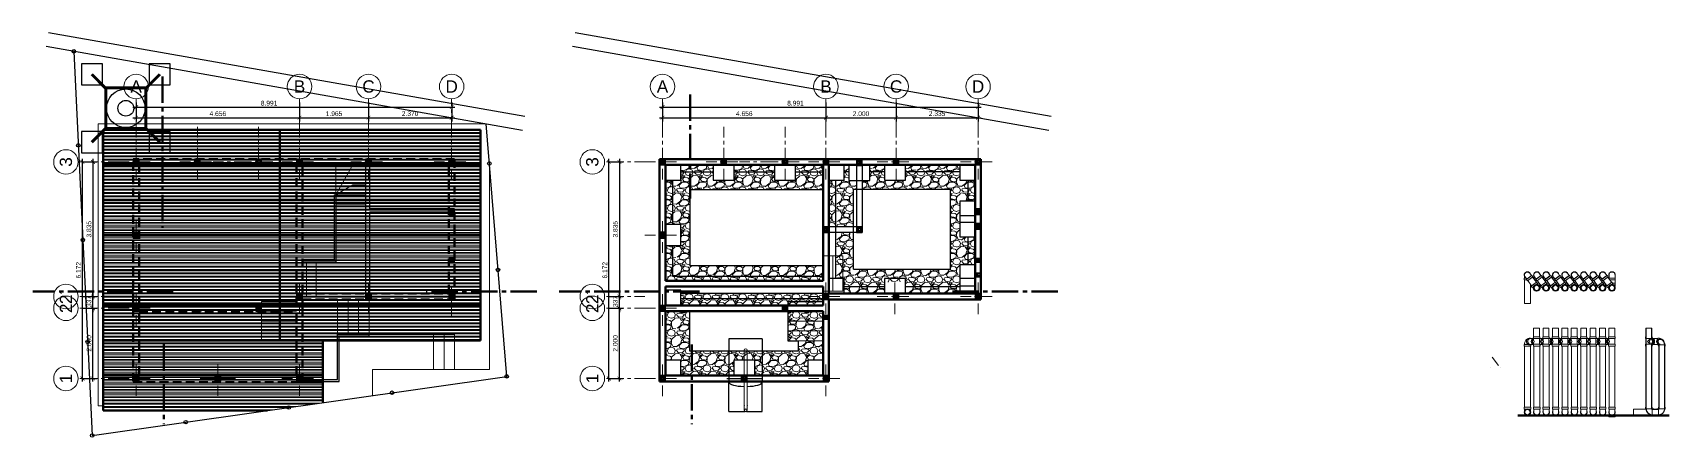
# Model space of a CAD drawing. Header units: millimetres. Extents: x 1147.5 to 1224.1, y 2097.1 to 2139.6.
# Drawn here: x 1173.57 to 1220.21, y 2128.08 to 2139.61 of the extents above; entities that cross this region are included whole.
import ezdxf

# ---------------------------------------------------------------- set-up
doc = ezdxf.new("R2010")
doc.units = ezdxf.units.MM
doc.linetypes.add('CENTRO2', pattern=[1.125, 0.75, -0.125, 0.125, -0.125])
doc.linetypes.add('HIDDEN', pattern=[0.375, 0.25, -0.125])
for name, color, linetype, lineweight in [('1 Cotas', 5, 'Continuous', 9), ('1 EJES', 5, 'CENTRO2', 5), ('1 MUEBLES FIJOS', 1, 'Continuous', 30), ('1 PAREDES', 7, 'Continuous', 50), ('1 PISOS', 3, 'Continuous', 15), ('1 TEXTO', 7, 'Continuous', 5), ('1 TEXTO_BackgroundLines', 7, 'Continuous', 5), ('1 TEXTO_IntersectionBoundary', 7, 'Continuous', 5), ('1 TEXTO_IntersectionFill', 7, 'Continuous', 5), ('DETALLES ESTRUCTURALES', 7, 'Continuous', 13), ('PVC1.5_BackgroundLines', 1, 'Continuous', 13), ('PVC3_BackgroundLines', 1, 'Continuous', 13), ('PVC3_IntersectionBoundary', 1, 'Continuous', 13), ('PVC3_IntersectionFill', 1, 'Continuous', 13), ('PVC6_IntersectionFill_BackgroundLines', 1, 'Continuous', 13), ('PVC6_IntersectionFill_IntersectionBoundary', 1, 'Continuous', 13), ('PVC6_IntersectionFill_IntersectionFill', 1, 'Continuous', 13), ('pyv', 3, 'Continuous', 18), ('TEXTURAS', 9, 'Continuous', 15)]:
    doc.layers.add(name, color=color, linetype=linetype, lineweight=lineweight)
doc.layers.add('Cubierta_BackgroundLines', color=4, linetype='Continuous')
doc.layers.add('Reductores_BackgroundLines', color=3, linetype='Continuous')
doc.styles.get("Standard").update_dxf_attribs({"font": 'arial.ttf'})
doc.dimstyles.new('DISTRIBUTIVA', dxfattribs={"dimscale": 0.9, "dimtxt": 0.15, "dimasz": 0.12, "dimexe": 0.12, "dimexo": 0.12, "dimgap": 0.05, "dimtad": 1, "dimdec": 3, "dimzin": 4, "dimdsep": 46, "dimtxsty": 'Standard', "dimblk": 'ARCHTICK', "dimcen": 0.12, "dimdle": 0.1, "dimclrd": 256, "dimclre": 256, "dimclrt": 256, "dimadec": 0, "dimazin": 0, "dimtfac": 1, "dimtdec": 3, "dimtix": 1, "dimtmove": 0, "dimatfit": 0, "dimfxl": 1, "dimtolj": 1, "dimtzin": 0, "dimarcsym": 0})

msp = doc.modelspace()

# ---------------------------------------------------------------- texts
at = {"layer": '1 PAREDES', "char_height": 0.35, "attachment_point": 5}
for s, insert in [('A', (1176.5186, 2138.0806)), ('B', (1181.1748, 2138.0806)), ('C', (1183.1398, 2138.0806)), ('D', (1185.5098, 2138.0806)), ('A', (1191.5186, 2138.0806)), ('B', (1196.1748, 2138.0806)), ('C', (1198.1748, 2138.0806)), ('D', (1200.5098, 2138.0806))]:
    msp.add_mtext_dynamic_manual_height_columns(s, width=0.34291, gutter_width=12.5, heights=[0], dxfattribs=dict(at, insert=insert))
at = {"layer": '1 PAREDES', "char_height": 0.35, "attachment_point": 5, "rotation": 90}
for s, insert in [('3', (1174.5186, 2135.9306)), ('3', (1189.5186, 2135.9306)), ('2´', (1174.5186, 2132.0956)), ('2´', (1189.5186, 2132.0956)), ('2', (1174.5186, 2131.759)), ('2', (1189.5186, 2131.759)), ('1', (1174.5186, 2129.759)), ('1', (1189.5186, 2129.759))]:
    msp.add_mtext_dynamic_manual_height_columns(s, width=0.34291, gutter_width=12.5, heights=[0], dxfattribs=dict(at, insert=insert))

# ---------------------------------------------------------------- blocks, each defined once
blk = doc.blocks.new('Castillo 0.15 X0.15')
at = {"layer": 'DETALLES ESTRUCTURALES', "ltscale": 3.5}
h = blk.add_hatch(dxfattribs=at)
h.set_pattern_fill('AR-CONC', color=256, scale=0.000291667, style=0)
h.set_pattern_definition([(50, (-361.59961, -704.937617), (0.053137195, -0.0046489), [0.00555625, -0.06111875]), (355, (-361.59961, -704.937617), (-0.0102791576, 0.055724854), [0.004445, -0.048895]), (100.451, (-361.59518, -704.938004), (0.0428582296, 0.0510757006), [0.0047220833, -0.0519429166]), (46.1842, (-361.59961, -704.9228), (0.07906472, -0.0122623456), [0.008334375, -0.091678125]), (96.6356, (-361.59302, -704.92382), (0.069242902, 0.072165787), [0.007083125, -0.077914375]), (351.184, (-361.59961, -704.9228), (0.06924301, 0.072165659), [0.0066675, -0.0733425]), (21, (-361.5922, -704.926504), (0.0442210066, -0.029827443), [0.00555625, -0.06111875]), (326, (-361.5922, -704.926504), (0.0180255916, 0.05372149), [0.004445, -0.048895]), (71.4514, (-361.588515, -704.92899), (0.0622464764, 0.0238941668), [0.0047220833, -0.0519429166]), (37.5, (-361.599608, -704.937617), (0.0009008426, 0.02466188633), [0, -0.0483023333, 0, -0.0496358333, 0, -0.0490802083]), (7.5, (-361.599608, -704.937617), (0.0194890682, 0.0292193343), [0, -0.0282998333, 0, -0.0471910833, 0, -0.0187060417]), (327.5, (-361.616129, -704.937617), (0.0395472569, -0.00167088366), [0, -0.0185208333, 0, -0.057785, 0, -0.07667625]), (317.5, (-361.623537, -704.937617), (0.0432043446, 0.0074160599), [0, -0.0240770833, 0, -0.0383751667, 0, -0.05445125])])
h.paths.add_polyline_path([(-0.013, 0.137), (-0.137, 0.137), (-0.137, 0.013), (-0.013, 0.013)])
h.paths.add_polyline_path([(-0.043, 0.117, -0.414214), (-0.033, 0.107), (-0.033, 0.043, -0.414214), (-0.043, 0.033), (-0.107, 0.033, -0.414214), (-0.117, 0.043), (-0.117, 0.107, -0.414214), (-0.107, 0.117)], flags=16)
h.paths.add_polyline_path([(-0.039, 0.107, -1), (-0.047, 0.107, -1)], flags=0)
h.paths.add_polyline_path([(-0.103, 0.107, -1), (-0.111, 0.107, -1)], flags=0)
h.paths.add_polyline_path([(-0.111, 0.043, -0.116435), (-0.111, 0.044, 0.116435)], flags=0)
h.paths.add_polyline_path([(-0.039, 0.043, -1), (-0.047, 0.043, -1)], flags=0)
h.paths.add_polyline_path([(-0.103, 0.043, -1), (-0.111, 0.043, -1)], flags=0)
h.paths.add_polyline_path([(-0.039, 0.107, -1), (-0.047, 0.107, -0.414214), (-0.043, 0.111), (-0.107, 0.111, -0.414214), (-0.103, 0.107, -1), (-0.111, 0.107), (-0.111, 0.052), (-0.096, 0.067), (-0.093, 0.063), (-0.11, 0.045, -0.668179), (-0.103, 0.043, -0.198912), (-0.105, 0.04), (-0.087, 0.057), (-0.083, 0.054), (-0.098, 0.039), (-0.043, 0.039, -0.414214), (-0.047, 0.043, -1), (-0.039, 0.043)], flags=0)
blk.add_lwpolyline([(-0.158, -0.007), (0.007, -0.007), (0.007, 0.157), (-0.158, 0.157)], close=True)
at = {"layer": 'DETALLES ESTRUCTURALES'}
blk.add_lwpolyline([(-0.137, 0.013), (-0.013, 0.013), (-0.013, 0.137), (-0.137, 0.137)], close=True, dxfattribs=at)
for points in [[(-0.098, 0.039), (-0.043, 0.039, 0.414214), (-0.039, 0.043), (-0.039, 0.107, 0.414214), (-0.043, 0.111), (-0.107, 0.111, 0.414214), (-0.111, 0.107), (-0.111, 0.043, 0.668179), (-0.105, 0.04), (-0.087, 0.057), (-0.083, 0.054), (-0.101, 0.036, -0.668179), (-0.117, 0.043), (-0.117, 0.107, -0.414214), (-0.107, 0.117), (-0.043, 0.117, -0.414214), (-0.033, 0.107), (-0.033, 0.043, -0.414214), (-0.043, 0.033), (-0.107, 0.033)], [(-0.111, 0.043, -0.198912), (-0.11, 0.045), (-0.093, 0.063), (-0.096, 0.067), (-0.111, 0.052)]]:
    blk.add_lwpolyline(points, format="xyb", dxfattribs=at)
for centre in [(-0.108, 0.107), (-0.108, 0.042), (-0.043, 0.107), (-0.043, 0.042)]:
    blk.add_circle(centre, 0.00397, dxfattribs=at)
blk = doc.blocks.new('Jamba de 10X15')
at = {"layer": 'DETALLES ESTRUCTURALES', "lineweight": 0, "ltscale": 3.5}
h = blk.add_hatch(dxfattribs=at)
h.set_pattern_fill('AR-CONC', color=256, scale=0.007)
h.set_pattern_definition([(50, (-0.00625, 0), (0.050208, -0.004393), [0.00525, -0.05775]), (355, (-0.00625, 0), (-0.009713, 0.052653), [0.0042, -0.0462]), (100.45, (-0.002066, -0.000366), (0.040496, 0.048261), [0.004462, -0.04908]), (46.184, (-0.00625, 0.014), (0.074707, -0.011586), [0.007875, -0.086625]), (96.636, (-2.4e-05, 0.013034), (0.065426, 0.068188), [0.006693, -0.07362]), (351.184, (-0.00625, 0.014), (0.065426, 0.06819), [0.0063, -0.0693]), (21, (0.00075, 0.0105), (0.041783, -0.028183), [0.00525, -0.05775]), (326, (0.00075, 0.0105), (0.017032, 0.05076), [0.0042, -0.0462]), (71.45, (0.00423, 0.00815), (0.058816, 0.022577), [0.004462, -0.04908]), (37.5, (-0.00625, 0), (0.0008512, 0.0233026), [0, -0.04564, 0, -0.0469, 0, -0.046375]), (7.5, (-0.00625, 0), (0.018415, 0.027609), [0, -0.02674, 0, -0.04459, 0, -0.017675]), (327.5, (-0.02186, 0), (0.0373676, -0.0015788), [0, -0.0175, 0, -0.0546, 0, -0.07245]), (317.5, (-0.02886, 0), (0.040823, 0.0070073), [0, -0.02275, 0, -0.03626, 0, -0.05145])])
h.paths.add_polyline_path([(-0.013, 0.145), (-0.1, 0.145), (-0.1, 0.02), (-0.013, 0.02)])
edge = h.paths.add_edge_path(flags=16)
edge.add_line((-0.067, 0.056), (-0.067, 0.109))
edge.add_arc((-0.056, 0.109), 0.0111, 0, 180, ccw=False)
edge.add_line((-0.045, 0.109), (-0.045, 0.096))
edge.add_line((-0.045, 0.096), (-0.051, 0.096))
edge.add_line((-0.051, 0.096), (-0.051, 0.109))
edge.add_arc((-0.056, 0.109), 0.00476, 0, 180)
edge.add_line((-0.061, 0.109), (-0.061, 0.056))
edge.add_arc((-0.056, 0.056), 0.00476, 180, 360)
edge.add_line((-0.051, 0.056), (-0.051, 0.069))
edge.add_line((-0.051, 0.069), (-0.045, 0.069))
edge.add_line((-0.045, 0.069), (-0.045, 0.056))
edge.add_arc((-0.056, 0.056), 0.0111, -180, 0, ccw=False)
for p, q in [((-0.106, 0.165), (0.014, 0.165)), ((-0.106, 0), (0.014, 0)), ((0.014, 0), (0.014, 0.165))]:
    blk.add_line(p, q)
at = {"layer": 'DETALLES ESTRUCTURALES', "lineweight": 15}
blk.add_lwpolyline([(-0.106, 0.02), (-0.006, 0.02), (-0.006, 0.145), (-0.106, 0.145)], close=True, dxfattribs=at)
blk.add_lwpolyline([(-0.067, 0.056), (-0.067, 0.109, -1), (-0.045, 0.109), (-0.045, 0.096), (-0.051, 0.096), (-0.051, 0.109, 1), (-0.061, 0.109), (-0.061, 0.056, 1), (-0.051, 0.056), (-0.051, 0.069), (-0.045, 0.069), (-0.045, 0.056, -1)], format="xyb", close=True, dxfattribs=at)
for centre in [(-0.056, 0.109), (-0.056, 0.056)]:
    blk.add_circle(centre, 0.00476, dxfattribs=at)
blk = doc.blocks.new('_ArchTick')
at = {"color": 0, "linetype": 'ByBlock', "const_width": 0.15}
blk.add_lwpolyline([(-0.5, -0.5), (0.5, 0.5)], dxfattribs=at)
blk = doc.blocks.new('*D75')
at = {"layer": '1 Cotas', "lineweight": -2, "transparency": 16777216}
for p, q in [((1176.519, 2137.623), (1176.519, 2137.085)), ((1181.175, 2137.623), (1181.175, 2137.085)), ((1176.429, 2137.193), (1181.265, 2137.193))]:
    blk.add_line(p, q, dxfattribs=at)
at = {"layer": 'Defpoints', "color": 0, "transparency": 16777216}
for p in [(1176.519, 2137.731), (1181.175, 2137.731), (1181.175, 2137.193)]:
    blk.add_point(p, dxfattribs=at)
at = {"layer": '1 Cotas', "lineweight": -2, "transparency": 16777216, "xscale": 0.108, "yscale": 0.108, "zscale": 0.108, "rotation": 180}
blk.add_blockref('_ArchTick', (1176.519, 2137.193), dxfattribs=at)
at = {"layer": '1 Cotas', "lineweight": -2, "transparency": 16777216, "xscale": 0.108, "yscale": 0.108, "zscale": 0.108}
blk.add_blockref('_ArchTick', (1181.175, 2137.193), dxfattribs=at)
at = {"layer": '1 Cotas', "transparency": 16777216, "insert": (1178.847, 2137.306), "char_height": 0.135, "attachment_point": 5}
blk.add_mtext('\\A1;4.656', dxfattribs=at)
blk = doc.blocks.new('*D76')
at = {"layer": '1 Cotas', "lineweight": -2, "transparency": 16777216}
for p, q in [((1181.175, 2137.623), (1181.175, 2137.085)), ((1183.14, 2137.623), (1183.14, 2137.085)), ((1181.085, 2137.193), (1183.23, 2137.193))]:
    blk.add_line(p, q, dxfattribs=at)
at = {"layer": 'Defpoints', "color": 0, "transparency": 16777216}
for p in [(1181.175, 2137.731), (1183.14, 2137.731), (1183.14, 2137.193)]:
    blk.add_point(p, dxfattribs=at)
at = {"layer": '1 Cotas', "lineweight": -2, "transparency": 16777216, "xscale": 0.108, "yscale": 0.108, "zscale": 0.108, "rotation": 180}
blk.add_blockref('_ArchTick', (1181.175, 2137.193), dxfattribs=at)
at = {"layer": '1 Cotas', "lineweight": -2, "transparency": 16777216, "xscale": 0.108, "yscale": 0.108, "zscale": 0.108}
blk.add_blockref('_ArchTick', (1183.14, 2137.193), dxfattribs=at)
at = {"layer": '1 Cotas', "transparency": 16777216, "insert": (1182.157, 2137.306), "char_height": 0.135, "attachment_point": 5}
blk.add_mtext('\\A1;1.965', dxfattribs=at)
blk = doc.blocks.new('*D77')
at = {"layer": '1 Cotas', "lineweight": -2, "transparency": 16777216}
for p, q in [((1183.14, 2137.623), (1183.14, 2137.085)), ((1185.51, 2137.623), (1185.51, 2137.085)), ((1183.05, 2137.193), (1185.6, 2137.193))]:
    blk.add_line(p, q, dxfattribs=at)
at = {"layer": 'Defpoints', "color": 0, "transparency": 16777216}
for p in [(1183.14, 2137.731), (1185.51, 2137.731), (1185.51, 2137.193)]:
    blk.add_point(p, dxfattribs=at)
at = {"layer": '1 Cotas', "lineweight": -2, "transparency": 16777216, "xscale": 0.108, "yscale": 0.108, "zscale": 0.108, "rotation": 180}
blk.add_blockref('_ArchTick', (1183.14, 2137.193), dxfattribs=at)
at = {"layer": '1 Cotas', "lineweight": -2, "transparency": 16777216, "xscale": 0.108, "yscale": 0.108, "zscale": 0.108}
blk.add_blockref('_ArchTick', (1185.51, 2137.193), dxfattribs=at)
at = {"layer": '1 Cotas', "transparency": 16777216, "insert": (1184.325, 2137.307), "char_height": 0.135, "attachment_point": 5}
blk.add_mtext('\\A1;2.370', dxfattribs=at)
blk = doc.blocks.new('*D78')
at = {"layer": '1 Cotas', "lineweight": -2, "transparency": 16777216}
for p, q in [((1176.429, 2137.493), (1185.6, 2137.493)), ((1176.519, 2137.623), (1176.519, 2137.385)), ((1185.51, 2137.623), (1185.51, 2137.385))]:
    blk.add_line(p, q, dxfattribs=at)
at = {"layer": 'Defpoints', "color": 0, "transparency": 16777216}
for p in [(1176.519, 2137.731), (1185.51, 2137.731), (1185.51, 2137.493)]:
    blk.add_point(p, dxfattribs=at)
at = {"layer": '1 Cotas', "lineweight": -2, "transparency": 16777216, "xscale": 0.108, "yscale": 0.108, "zscale": 0.108, "rotation": 180}
blk.add_blockref('_ArchTick', (1176.519, 2137.493), dxfattribs=at)
at = {"layer": '1 Cotas', "lineweight": -2, "transparency": 16777216, "xscale": 0.108, "yscale": 0.108, "zscale": 0.108}
blk.add_blockref('_ArchTick', (1185.51, 2137.493), dxfattribs=at)
at = {"layer": '1 Cotas', "transparency": 16777216, "insert": (1180.307, 2137.606), "char_height": 0.135, "attachment_point": 5}
blk.add_mtext('\\A1;8.991', dxfattribs=at)
blk = doc.blocks.new('*D79')
at = {"layer": '1 Cotas', "lineweight": -2, "transparency": 16777216}
for p, q in [((1174.977, 2131.759), (1175.397, 2131.759)), ((1175.289, 2129.669), (1175.289, 2131.849)), ((1174.977, 2129.759), (1175.397, 2129.759))]:
    blk.add_line(p, q, dxfattribs=at)
at = {"layer": 'Defpoints', "color": 0, "transparency": 16777216}
for p in [(1174.869, 2131.759), (1175.289, 2131.759), (1174.869, 2129.759)]:
    blk.add_point(p, dxfattribs=at)
at = {"layer": '1 Cotas', "lineweight": -2, "transparency": 16777216, "xscale": 0.108, "yscale": 0.108, "zscale": 0.108}
for p, rotation in [((1175.289, 2131.759), 90), ((1175.289, 2129.759), 270)]:
    blk.add_blockref('_ArchTick', p, dxfattribs=dict(at, rotation=rotation))
at = {"layer": '1 Cotas', "transparency": 16777216, "insert": (1175.175, 2130.759), "char_height": 0.135, "attachment_point": 5, "rotation": 90}
blk.add_mtext('\\A1;2.000', dxfattribs=at)
blk = doc.blocks.new('*D80')
at = {"layer": '1 Cotas', "lineweight": -2, "transparency": 16777216}
for p, q in [((1175.289, 2132.096), (1175.289, 2132.204)), ((1174.977, 2132.096), (1175.397, 2132.096)), ((1174.977, 2131.759), (1175.397, 2131.759)), ((1175.289, 2131.759), (1175.289, 2132.096)), ((1175.289, 2131.759), (1175.289, 2131.651))]:
    blk.add_line(p, q, dxfattribs=at)
at = {"layer": 'Defpoints', "color": 0, "transparency": 16777216}
for p in [(1174.869, 2132.096), (1174.869, 2131.759), (1175.289, 2132.096)]:
    blk.add_point(p, dxfattribs=at)
at = {"layer": '1 Cotas', "lineweight": -2, "transparency": 16777216, "xscale": 0.108, "yscale": 0.108, "zscale": 0.108}
for p, rotation in [((1175.289, 2132.096), 270), ((1175.289, 2131.759), 90)]:
    blk.add_blockref('_ArchTick', p, dxfattribs=dict(at, rotation=rotation))
at = {"layer": '1 Cotas', "transparency": 16777216, "insert": (1175.175, 2131.927), "char_height": 0.135, "attachment_point": 5, "rotation": 90}
blk.add_mtext('\\A1;.337', dxfattribs=at)
blk = doc.blocks.new('*D81')
at = {"layer": '1 Cotas', "lineweight": -2, "transparency": 16777216}
for p, q in [((1174.977, 2135.931), (1175.097, 2135.931)), ((1174.989, 2129.669), (1174.989, 2136.021)), ((1174.977, 2129.759), (1175.097, 2129.759))]:
    blk.add_line(p, q, dxfattribs=at)
at = {"layer": 'Defpoints', "color": 0, "transparency": 16777216}
for p in [(1174.869, 2135.931), (1174.989, 2135.931), (1174.869, 2129.759)]:
    blk.add_point(p, dxfattribs=at)
at = {"layer": '1 Cotas', "lineweight": -2, "transparency": 16777216, "xscale": 0.108, "yscale": 0.108, "zscale": 0.108}
for p, rotation in [((1174.989, 2135.931), 90), ((1174.989, 2129.759), 270)]:
    blk.add_blockref('_ArchTick', p, dxfattribs=dict(at, rotation=rotation))
at = {"layer": '1 Cotas', "transparency": 16777216, "insert": (1174.875, 2132.845), "char_height": 0.135, "attachment_point": 5, "rotation": 90}
blk.add_mtext('\\A1;6.172', dxfattribs=at)
blk = doc.blocks.new('*D82')
at = {"layer": '1 Cotas', "lineweight": -2, "transparency": 16777216}
for p, q in [((1174.977, 2135.931), (1175.397, 2135.931)), ((1175.289, 2136.021), (1175.289, 2132.006)), ((1174.977, 2132.096), (1175.397, 2132.096))]:
    blk.add_line(p, q, dxfattribs=at)
at = {"layer": 'Defpoints', "color": 0, "transparency": 16777216}
for p in [(1174.869, 2135.931), (1174.869, 2132.096), (1175.289, 2132.096)]:
    blk.add_point(p, dxfattribs=at)
at = {"layer": '1 Cotas', "lineweight": -2, "transparency": 16777216, "xscale": 0.108, "yscale": 0.108, "zscale": 0.108}
for p, rotation in [((1175.289, 2135.931), 90), ((1175.289, 2132.096), 270)]:
    blk.add_blockref('_ArchTick', p, dxfattribs=dict(at, rotation=rotation))
at = {"layer": '1 Cotas', "transparency": 16777216, "insert": (1175.175, 2134.013), "char_height": 0.135, "attachment_point": 5, "rotation": 90}
blk.add_mtext('\\A1;3.835', dxfattribs=at)
blk = doc.blocks.new('*D83')
at = {"layer": '1 Cotas', "lineweight": -2, "transparency": 16777216}
for p, q in [((1191.519, 2137.623), (1191.519, 2137.085)), ((1196.175, 2137.623), (1196.175, 2137.085)), ((1191.429, 2137.193), (1196.265, 2137.193))]:
    blk.add_line(p, q, dxfattribs=at)
at = {"layer": 'Defpoints', "color": 0, "transparency": 16777216}
for p in [(1191.519, 2137.731), (1196.175, 2137.731), (1196.175, 2137.193)]:
    blk.add_point(p, dxfattribs=at)
at = {"layer": '1 Cotas', "lineweight": -2, "transparency": 16777216, "xscale": 0.108, "yscale": 0.108, "zscale": 0.108, "rotation": 180}
blk.add_blockref('_ArchTick', (1191.519, 2137.193), dxfattribs=at)
at = {"layer": '1 Cotas', "lineweight": -2, "transparency": 16777216, "xscale": 0.108, "yscale": 0.108, "zscale": 0.108}
blk.add_blockref('_ArchTick', (1196.175, 2137.193), dxfattribs=at)
at = {"layer": '1 Cotas', "transparency": 16777216, "insert": (1193.847, 2137.306), "char_height": 0.135, "attachment_point": 5}
blk.add_mtext('\\A1;4.656', dxfattribs=at)
blk = doc.blocks.new('*D84')
at = {"layer": '1 Cotas', "lineweight": -2, "transparency": 16777216}
for p, q in [((1196.175, 2137.623), (1196.175, 2137.085)), ((1198.175, 2137.623), (1198.175, 2137.085)), ((1196.085, 2137.193), (1198.265, 2137.193))]:
    blk.add_line(p, q, dxfattribs=at)
at = {"layer": 'Defpoints', "color": 0, "transparency": 16777216}
for p in [(1196.175, 2137.731), (1198.175, 2137.731), (1198.175, 2137.193)]:
    blk.add_point(p, dxfattribs=at)
at = {"layer": '1 Cotas', "lineweight": -2, "transparency": 16777216, "xscale": 0.108, "yscale": 0.108, "zscale": 0.108, "rotation": 180}
blk.add_blockref('_ArchTick', (1196.175, 2137.193), dxfattribs=at)
at = {"layer": '1 Cotas', "lineweight": -2, "transparency": 16777216, "xscale": 0.108, "yscale": 0.108, "zscale": 0.108}
blk.add_blockref('_ArchTick', (1198.175, 2137.193), dxfattribs=at)
at = {"layer": '1 Cotas', "transparency": 16777216, "insert": (1197.175, 2137.306), "char_height": 0.135, "attachment_point": 5}
blk.add_mtext('\\A1;2.000', dxfattribs=at)
blk = doc.blocks.new('*D85')
at = {"layer": '1 Cotas', "lineweight": -2, "transparency": 16777216}
for p, q in [((1198.175, 2137.623), (1198.175, 2137.085)), ((1200.51, 2137.623), (1200.51, 2137.085)), ((1198.085, 2137.193), (1200.6, 2137.193))]:
    blk.add_line(p, q, dxfattribs=at)
at = {"layer": 'Defpoints', "color": 0, "transparency": 16777216}
for p in [(1198.175, 2137.731), (1200.51, 2137.731), (1200.51, 2137.193)]:
    blk.add_point(p, dxfattribs=at)
at = {"layer": '1 Cotas', "lineweight": -2, "transparency": 16777216, "xscale": 0.108, "yscale": 0.108, "zscale": 0.108, "rotation": 180}
blk.add_blockref('_ArchTick', (1198.175, 2137.193), dxfattribs=at)
at = {"layer": '1 Cotas', "lineweight": -2, "transparency": 16777216, "xscale": 0.108, "yscale": 0.108, "zscale": 0.108}
blk.add_blockref('_ArchTick', (1200.51, 2137.193), dxfattribs=at)
at = {"layer": '1 Cotas', "transparency": 16777216, "insert": (1199.342, 2137.307), "char_height": 0.135, "attachment_point": 5}
blk.add_mtext('\\A1;2.335', dxfattribs=at)
blk = doc.blocks.new('*D86')
at = {"layer": '1 Cotas', "lineweight": -2, "transparency": 16777216}
for p, q in [((1191.429, 2137.493), (1200.6, 2137.493)), ((1191.519, 2137.623), (1191.519, 2137.385)), ((1200.51, 2137.623), (1200.51, 2137.385))]:
    blk.add_line(p, q, dxfattribs=at)
at = {"layer": 'Defpoints', "color": 0, "transparency": 16777216}
for p in [(1191.519, 2137.731), (1200.51, 2137.731), (1200.51, 2137.493)]:
    blk.add_point(p, dxfattribs=at)
at = {"layer": '1 Cotas', "lineweight": -2, "transparency": 16777216, "xscale": 0.108, "yscale": 0.108, "zscale": 0.108, "rotation": 180}
blk.add_blockref('_ArchTick', (1191.519, 2137.493), dxfattribs=at)
at = {"layer": '1 Cotas', "lineweight": -2, "transparency": 16777216, "xscale": 0.108, "yscale": 0.108, "zscale": 0.108}
blk.add_blockref('_ArchTick', (1200.51, 2137.493), dxfattribs=at)
at = {"layer": '1 Cotas', "transparency": 16777216, "insert": (1195.307, 2137.606), "char_height": 0.135, "attachment_point": 5}
blk.add_mtext('\\A1;8.991', dxfattribs=at)
blk = doc.blocks.new('*D87')
at = {"layer": '1 Cotas', "lineweight": -2, "transparency": 16777216}
for p, q in [((1189.977, 2131.759), (1190.397, 2131.759)), ((1190.289, 2129.669), (1190.289, 2131.849)), ((1189.977, 2129.759), (1190.397, 2129.759))]:
    blk.add_line(p, q, dxfattribs=at)
at = {"layer": 'Defpoints', "color": 0, "transparency": 16777216}
for p in [(1189.869, 2131.759), (1190.289, 2131.759), (1189.869, 2129.759)]:
    blk.add_point(p, dxfattribs=at)
at = {"layer": '1 Cotas', "lineweight": -2, "transparency": 16777216, "xscale": 0.108, "yscale": 0.108, "zscale": 0.108}
for p, rotation in [((1190.289, 2131.759), 90), ((1190.289, 2129.759), 270)]:
    blk.add_blockref('_ArchTick', p, dxfattribs=dict(at, rotation=rotation))
at = {"layer": '1 Cotas', "transparency": 16777216, "insert": (1190.175, 2130.759), "char_height": 0.135, "attachment_point": 5, "rotation": 90}
blk.add_mtext('\\A1;2.000', dxfattribs=at)
blk = doc.blocks.new('*D88')
at = {"layer": '1 Cotas', "lineweight": -2, "transparency": 16777216}
for p, q in [((1190.289, 2132.096), (1190.289, 2132.204)), ((1189.977, 2132.096), (1190.397, 2132.096)), ((1189.977, 2131.759), (1190.397, 2131.759)), ((1190.289, 2131.759), (1190.289, 2132.096)), ((1190.289, 2131.759), (1190.289, 2131.651))]:
    blk.add_line(p, q, dxfattribs=at)
at = {"layer": 'Defpoints', "color": 0, "transparency": 16777216}
for p in [(1189.869, 2132.096), (1189.869, 2131.759), (1190.289, 2132.096)]:
    blk.add_point(p, dxfattribs=at)
at = {"layer": '1 Cotas', "lineweight": -2, "transparency": 16777216, "xscale": 0.108, "yscale": 0.108, "zscale": 0.108}
for p, rotation in [((1190.289, 2132.096), 270), ((1190.289, 2131.759), 90)]:
    blk.add_blockref('_ArchTick', p, dxfattribs=dict(at, rotation=rotation))
at = {"layer": '1 Cotas', "transparency": 16777216, "insert": (1190.175, 2131.927), "char_height": 0.135, "attachment_point": 5, "rotation": 90}
blk.add_mtext('\\A1;.337', dxfattribs=at)
blk = doc.blocks.new('*D89')
at = {"layer": '1 Cotas', "lineweight": -2, "transparency": 16777216}
for p, q in [((1189.977, 2135.931), (1190.097, 2135.931)), ((1189.989, 2129.669), (1189.989, 2136.021)), ((1189.977, 2129.759), (1190.097, 2129.759))]:
    blk.add_line(p, q, dxfattribs=at)
at = {"layer": 'Defpoints', "color": 0, "transparency": 16777216}
for p in [(1189.869, 2135.931), (1189.989, 2135.931), (1189.869, 2129.759)]:
    blk.add_point(p, dxfattribs=at)
at = {"layer": '1 Cotas', "lineweight": -2, "transparency": 16777216, "xscale": 0.108, "yscale": 0.108, "zscale": 0.108}
for p, rotation in [((1189.989, 2135.931), 90), ((1189.989, 2129.759), 270)]:
    blk.add_blockref('_ArchTick', p, dxfattribs=dict(at, rotation=rotation))
at = {"layer": '1 Cotas', "transparency": 16777216, "insert": (1189.875, 2132.845), "char_height": 0.135, "attachment_point": 5, "rotation": 90}
blk.add_mtext('\\A1;6.172', dxfattribs=at)
blk = doc.blocks.new('*D90')
at = {"layer": '1 Cotas', "lineweight": -2, "transparency": 16777216}
for p, q in [((1189.977, 2135.931), (1190.397, 2135.931)), ((1190.289, 2136.021), (1190.289, 2132.006)), ((1189.977, 2132.096), (1190.397, 2132.096))]:
    blk.add_line(p, q, dxfattribs=at)
at = {"layer": 'Defpoints', "color": 0, "transparency": 16777216}
for p in [(1189.869, 2135.931), (1189.869, 2132.096), (1190.289, 2132.096)]:
    blk.add_point(p, dxfattribs=at)
at = {"layer": '1 Cotas', "lineweight": -2, "transparency": 16777216, "xscale": 0.108, "yscale": 0.108, "zscale": 0.108}
for p, rotation in [((1190.289, 2135.931), 90), ((1190.289, 2132.096), 270)]:
    blk.add_blockref('_ArchTick', p, dxfattribs=dict(at, rotation=rotation))
at = {"layer": '1 Cotas', "transparency": 16777216, "insert": (1190.175, 2134.013), "char_height": 0.135, "attachment_point": 5, "rotation": 90}
blk.add_mtext('\\A1;3.835', dxfattribs=at)
blk = doc.blocks.new('A$C59C005CF')
at = {"layer": '1 TEXTO_IntersectionFill', "linetype": 'Continuous', "extrusion": (0, 0, -1)}
h = blk.add_hatch(color=8, dxfattribs=at)
edge = h.paths.add_edge_path()
edge.add_arc((-0.209, -0.014), 0.075, 0, 360, ccw=False)
edge = h.paths.add_edge_path(flags=0)
edge.add_arc((-0.209, -0.014), 0.084, 0, 360, ccw=False)
at = {"layer": '1 TEXTO_BackgroundLines', "linetype": 'Continuous', "extrusion": (0, 1, 0)}
for p, q in [((0.555, 2.379), (0.387, 2.379)), ((0.387, 2.132), (0.387, 2.379)), ((0.555, 2.132), (0.555, 2.379)), ((0.823, 2.379), (0.655, 2.379)), ((0.655, 2.132), (0.655, 2.379)), ((0.823, 2.132), (0.823, 2.379)), ((1.091, 2.379), (0.923, 2.379)), ((0.923, 2.132), (0.923, 2.379)), ((1.091, 2.132), (1.091, 2.379)), ((1.359, 2.379), (1.191, 2.379)), ((1.191, 2.132), (1.191, 2.379)), ((1.359, 2.132), (1.359, 2.379)), ((1.627, 2.379), (1.459, 2.379)), ((1.459, 2.132), (1.459, 2.379)), ((1.627, 2.132), (1.627, 2.379)), ((1.895, 2.379), (1.727, 2.379)), ((1.727, 2.132), (1.727, 2.379)), ((1.895, 2.132), (1.895, 2.379)), ((2.163, 2.379), (1.995, 2.379)), ((1.995, 2.132), (1.995, 2.379)), ((2.163, 2.132), (2.163, 2.379)), ((2.431, 2.379), (2.263, 2.379)), ((2.263, 2.132), (2.263, 2.379)), ((2.431, 2.132), (2.431, 2.379)), ((2.699, 2.379), (2.531, 2.379)), ((2.531, 2.132), (2.531, 2.379)), ((2.699, 2.132), (2.699, 2.379)), ((0.142, 1.92), (0.125, 1.92)), ((0.125, 1.912), (0.125, 1.92)), ((0.361, 2.084), (0.291, 2.084)), ((0.361, 1.916), (0.291, 1.916)), ((0.393, 0.124), (0.393, 1.868)), ((0.561, 1.92), (0.474, 1.92)), ((0.561, 1.918), (0.561, 1.92)), ((0.561, 0.124), (0.561, 1.868)), ((0.629, 2.084), (0.564, 2.084)), ((0.629, 1.916), (0.564, 1.916)), ((0.661, 0.124), (0.661, 1.868)), ((0.829, 1.92), (0.742, 1.92)), ((0.829, 1.918), (0.829, 1.92)), ((0.829, 0.124), (0.829, 1.868)), ((0.897, 2.084), (0.832, 2.084)), ((0.897, 1.916), (0.832, 1.916)), ((0.929, 0.124), (0.929, 1.868)), ((1.097, 1.92), (1.01, 1.92)), ((1.097, 1.918), (1.097, 1.92)), ((1.097, 0.124), (1.097, 1.868)), ((1.165, 2.084), (1.1, 2.084)), ((1.165, 1.916), (1.1, 1.916)), ((1.197, 0.124), (1.197, 1.868)), ((1.365, 1.92), (1.278, 1.92)), ((1.365, 1.918), (1.365, 1.92)), ((1.365, 0.124), (1.365, 1.868)), ((1.433, 2.084), (1.368, 2.084)), ((1.433, 1.916), (1.368, 1.916)), ((1.465, 0.124), (1.465, 1.868)), ((1.633, 1.92), (1.546, 1.92)), ((1.633, 1.918), (1.633, 1.92)), ((1.633, 0.124), (1.633, 1.868)), ((1.701, 2.084), (1.636, 2.084)), ((1.701, 1.916), (1.636, 1.916)), ((1.733, 0.124), (1.733, 1.868)), ((1.901, 1.92), (1.814, 1.92)), ((1.901, 1.918), (1.901, 1.92)), ((1.901, 0.124), (1.901, 1.868)), ((1.969, 2.084), (1.904, 2.084)), ((1.969, 1.916), (1.904, 1.916)), ((2.001, 0.124), (2.001, 1.868)), ((2.169, 1.92), (2.082, 1.92)), ((2.169, 1.918), (2.169, 1.92)), ((2.169, 0.124), (2.169, 1.868)), ((2.237, 2.084), (2.172, 2.084)), ((2.237, 1.916), (2.172, 1.916)), ((2.269, 0.124), (2.269, 1.868)), ((2.437, 1.92), (2.35, 1.92)), ((2.437, 1.918), (2.437, 1.92)), ((2.437, 0.124), (2.437, 1.868)), ((2.505, 2.084), (2.44, 2.084)), ((2.505, 1.916), (2.44, 1.916)), ((2.537, 0.124), (2.537, 1.868)), ((2.705, 1.92), (2.618, 1.92)), ((2.705, 1.918), (2.705, 1.92)), ((2.705, 0.124), (2.705, 1.868)), ((0.125, 0.124), (0.125, 1.862)), ((0.293, 0.124), (0.293, 1.862))]:
    blk.add_line(p, q, dxfattribs=at)
at = {"layer": '1 TEXTO_BackgroundLines', "linetype": 'Continuous'}
for radius in [0.084, 0.075]:
    blk.add_circle((0.209, -0.014), radius, dxfattribs=at)
at = {"layer": '1 TEXTO_IntersectionBoundary', "linetype": 'Continuous', "extrusion": (0, 0, -1)}
for radius in [0.084, 0.075]:
    blk.add_circle((-0.209, -0.014), radius, dxfattribs=at)
at = {"layer": 'PVC6_IntersectionFill_BackgroundLines', "linetype": 'Continuous', "extrusion": (0, 1, 0)}
for p, q in [((0.237, 1.912), (0.116, 1.912)), ((0.116, 1.912), (0.116, 1.862)), ((0.261, 2.093), (0.29, 2.093)), ((0.264, 1.907), (0.29, 1.907)), ((0.302, 1.908), (0.302, 1.862)), ((0.525, 2.132), (0.378, 2.132)), ((0.378, 2.082), (0.378, 2.132)), ((0.378, 2.082), (0.564, 2.082)), ((0.564, 1.918), (0.378, 1.918)), ((0.378, 1.868), (0.378, 1.918)), ((0.378, 1.868), (0.525, 1.868)), ((0.384, 1.868), (0.384, 1.862)), ((0.387, 2.049), (0.387, 2.082)), ((0.387, 1.918), (0.387, 1.951)), ((0.564, 2.132), (0.525, 2.132)), ((0.525, 1.868), (0.564, 1.868)), ((0.555, 1.92), (0.555, 2.082)), ((0.564, 2.082), (0.564, 2.132)), ((0.564, 1.868), (0.564, 1.918)), ((0.57, 1.908), (0.57, 1.862)), ((0.793, 2.132), (0.646, 2.132)), ((0.646, 2.082), (0.646, 2.132)), ((0.646, 2.082), (0.832, 2.082)), ((0.832, 1.918), (0.646, 1.918)), ((0.646, 1.868), (0.646, 1.918)), ((0.646, 1.868), (0.793, 1.868)), ((0.652, 1.868), (0.652, 1.862)), ((0.655, 2.049), (0.655, 2.082)), ((0.655, 1.918), (0.655, 1.951)), ((0.832, 2.132), (0.793, 2.132)), ((0.793, 1.868), (0.832, 1.868)), ((0.823, 1.92), (0.823, 2.082)), ((0.832, 2.082), (0.832, 2.132)), ((0.832, 1.868), (0.832, 1.918)), ((0.838, 1.908), (0.838, 1.862)), ((1.061, 2.132), (0.914, 2.132)), ((0.914, 2.082), (0.914, 2.132)), ((0.914, 2.082), (1.1, 2.082)), ((1.1, 1.918), (0.914, 1.918)), ((0.914, 1.868), (0.914, 1.918)), ((0.914, 1.868), (1.061, 1.868)), ((0.92, 1.868), (0.92, 1.862)), ((0.923, 2.049), (0.923, 2.082)), ((0.923, 1.918), (0.923, 1.951)), ((1.1, 2.132), (1.061, 2.132)), ((1.061, 1.868), (1.1, 1.868)), ((1.091, 1.92), (1.091, 2.082)), ((1.1, 2.082), (1.1, 2.132)), ((1.1, 1.868), (1.1, 1.918)), ((1.106, 1.908), (1.106, 1.862)), ((1.329, 2.132), (1.182, 2.132)), ((1.182, 2.082), (1.182, 2.132)), ((1.182, 2.082), (1.368, 2.082)), ((1.368, 1.918), (1.182, 1.918)), ((1.182, 1.868), (1.182, 1.918)), ((1.182, 1.868), (1.329, 1.868)), ((1.188, 1.868), (1.188, 1.862)), ((1.191, 2.049), (1.191, 2.082)), ((1.191, 1.918), (1.191, 1.951)), ((1.368, 2.132), (1.329, 2.132)), ((1.329, 1.868), (1.368, 1.868)), ((1.359, 1.92), (1.359, 2.082)), ((1.368, 2.082), (1.368, 2.132)), ((1.368, 1.868), (1.368, 1.918)), ((1.374, 1.908), (1.374, 1.862)), ((1.597, 2.132), (1.45, 2.132)), ((1.45, 2.082), (1.45, 2.132)), ((1.45, 2.082), (1.636, 2.082)), ((1.636, 1.918), (1.45, 1.918)), ((1.45, 1.868), (1.45, 1.918)), ((1.45, 1.868), (1.597, 1.868)), ((1.456, 1.868), (1.456, 1.862)), ((1.459, 2.049), (1.459, 2.082)), ((1.459, 1.918), (1.459, 1.951)), ((1.636, 2.132), (1.597, 2.132)), ((1.597, 1.868), (1.636, 1.868)), ((1.627, 1.92), (1.627, 2.082)), ((1.636, 2.082), (1.636, 2.132)), ((1.636, 1.868), (1.636, 1.918)), ((1.642, 1.908), (1.642, 1.862)), ((1.865, 2.132), (1.718, 2.132)), ((1.718, 2.082), (1.718, 2.132)), ((1.718, 2.082), (1.904, 2.082)), ((1.904, 1.918), (1.718, 1.918)), ((1.718, 1.868), (1.718, 1.918)), ((1.718, 1.868), (1.865, 1.868)), ((1.724, 1.868), (1.724, 1.862)), ((1.727, 2.049), (1.727, 2.082)), ((1.727, 1.918), (1.727, 1.951)), ((1.904, 2.132), (1.865, 2.132)), ((1.865, 1.868), (1.904, 1.868)), ((1.895, 1.92), (1.895, 2.082)), ((1.904, 2.082), (1.904, 2.132)), ((1.904, 1.868), (1.904, 1.918)), ((1.91, 1.908), (1.91, 1.862)), ((2.133, 2.132), (1.986, 2.132)), ((1.986, 2.082), (1.986, 2.132)), ((1.986, 2.082), (2.172, 2.082)), ((2.172, 1.918), (1.986, 1.918)), ((1.986, 1.868), (1.986, 1.918)), ((1.986, 1.868), (2.133, 1.868)), ((1.992, 1.868), (1.992, 1.862)), ((1.995, 2.049), (1.995, 2.082)), ((1.995, 1.918), (1.995, 1.951)), ((2.172, 2.132), (2.133, 2.132)), ((2.133, 1.868), (2.172, 1.868)), ((2.163, 1.92), (2.163, 2.082)), ((2.172, 2.082), (2.172, 2.132)), ((2.172, 1.868), (2.172, 1.918)), ((2.178, 1.908), (2.178, 1.862)), ((2.401, 2.132), (2.254, 2.132)), ((2.254, 2.082), (2.254, 2.132)), ((2.254, 2.082), (2.44, 2.082)), ((2.44, 1.918), (2.254, 1.918)), ((2.254, 1.868), (2.254, 1.918)), ((2.254, 1.868), (2.401, 1.868)), ((2.26, 1.868), (2.26, 1.862)), ((2.263, 2.049), (2.263, 2.082)), ((2.263, 1.918), (2.263, 1.951)), ((2.44, 2.132), (2.401, 2.132)), ((2.401, 1.868), (2.44, 1.868)), ((2.431, 1.92), (2.431, 2.082)), ((2.44, 2.082), (2.44, 2.132)), ((2.44, 1.868), (2.44, 1.918)), ((2.446, 1.908), (2.446, 1.862)), ((2.669, 2.132), (2.522, 2.132)), ((2.522, 2.082), (2.522, 2.132)), ((2.522, 2.082), (2.708, 2.082)), ((2.708, 1.918), (2.522, 1.918)), ((2.522, 1.868), (2.522, 1.918)), ((2.522, 1.868), (2.669, 1.868)), ((2.531, 2.049), (2.531, 2.082)), ((2.531, 1.918), (2.531, 1.951)), ((2.708, 2.132), (2.669, 2.132)), ((2.669, 1.868), (2.708, 1.868)), ((2.699, 1.92), (2.699, 2.082)), ((2.708, 2.082), (2.708, 2.132)), ((2.708, 1.868), (2.708, 1.918)), ((0.116, 1.862), (0.302, 1.862)), ((0.384, 1.862), (0.393, 1.862)), ((0.561, 1.862), (0.57, 1.862)), ((0.652, 1.862), (0.661, 1.862)), ((0.829, 1.862), (0.838, 1.862)), ((0.92, 1.862), (0.929, 1.862)), ((1.097, 1.862), (1.106, 1.862)), ((1.188, 1.862), (1.197, 1.862)), ((1.365, 1.862), (1.374, 1.862)), ((1.456, 1.862), (1.465, 1.862)), ((1.633, 1.862), (1.642, 1.862)), ((1.724, 1.862), (1.733, 1.862)), ((1.901, 1.862), (1.91, 1.862)), ((1.992, 1.862), (2.001, 1.862)), ((2.169, 1.862), (2.178, 1.862)), ((2.26, 1.862), (2.269, 1.862)), ((2.437, 1.862), (2.446, 1.862)), ((0.302, 0.124), (0.116, 0.124)), ((0.116, 0.074), (0.116, 0.124)), ((0.116, 0.074), (0.179, 0.074)), ((0.125, 0.074), (0.125, 0.026)), ((0.239, 0.074), (0.302, 0.074)), ((0.293, 0.026), (0.293, 0.074)), ((0.302, 0.074), (0.302, 0.124)), ((0.384, 0.124), (0.477, 0.124)), ((0.384, 0.124), (0.384, 0.074)), ((0.57, 0.074), (0.384, 0.074)), ((0.393, -0.014), (0.393, 0.074)), ((0.477, 0.124), (0.57, 0.124)), ((0.561, 0.074), (0.561, -0.014)), ((0.57, 0.124), (0.57, 0.074)), ((0.652, 0.124), (0.745, 0.124)), ((0.652, 0.124), (0.652, 0.074)), ((0.838, 0.074), (0.652, 0.074)), ((0.661, -0.014), (0.661, 0.074)), ((0.745, 0.124), (0.838, 0.124)), ((0.829, 0.074), (0.829, -0.014)), ((0.838, 0.124), (0.838, 0.074)), ((0.92, 0.124), (1.013, 0.124)), ((0.92, 0.124), (0.92, 0.074)), ((1.106, 0.074), (0.92, 0.074)), ((0.929, -0.014), (0.929, 0.074)), ((1.013, 0.124), (1.106, 0.124)), ((1.097, 0.074), (1.097, -0.014)), ((1.106, 0.124), (1.106, 0.074)), ((1.188, 0.124), (1.281, 0.124)), ((1.188, 0.124), (1.188, 0.074)), ((1.374, 0.074), (1.188, 0.074)), ((1.197, -0.014), (1.197, 0.074)), ((1.281, 0.124), (1.374, 0.124)), ((1.365, 0.074), (1.365, -0.014)), ((1.374, 0.124), (1.374, 0.074)), ((1.456, 0.124), (1.549, 0.124)), ((1.456, 0.124), (1.456, 0.074)), ((1.642, 0.074), (1.456, 0.074)), ((1.465, -0.014), (1.465, 0.074)), ((1.549, 0.124), (1.642, 0.124)), ((1.633, 0.074), (1.633, -0.014)), ((1.642, 0.124), (1.642, 0.074)), ((1.724, 0.124), (1.817, 0.124)), ((1.724, 0.124), (1.724, 0.074)), ((1.91, 0.074), (1.724, 0.074)), ((1.733, -0.014), (1.733, 0.074)), ((1.817, 0.124), (1.91, 0.124)), ((1.901, 0.074), (1.901, -0.014)), ((1.91, 0.124), (1.91, 0.074)), ((1.992, 0.124), (2.085, 0.124)), ((1.992, 0.124), (1.992, 0.074)), ((2.178, 0.074), (1.992, 0.074)), ((2.001, -0.014), (2.001, 0.074)), ((2.085, 0.124), (2.178, 0.124)), ((2.169, 0.074), (2.169, -0.014)), ((2.178, 0.124), (2.178, 0.074)), ((2.26, 0.124), (2.353, 0.124)), ((2.26, 0.124), (2.26, 0.074)), ((2.446, 0.074), (2.26, 0.074)), ((2.269, -0.014), (2.269, 0.074)), ((2.353, 0.124), (2.446, 0.124)), ((2.437, 0.074), (2.437, -0.014)), ((2.446, 0.124), (2.446, 0.074)), ((2.528, 0.124), (2.621, 0.124)), ((2.528, 0.124), (2.528, 0.074)), ((2.714, 0.074), (2.528, 0.074)), ((2.537, -0.014), (2.537, 0.074)), ((2.621, 0.124), (2.714, 0.124)), ((2.705, 0.074), (2.705, -0.014)), ((2.714, 0.124), (2.714, 0.074)), ((2.591, -0.102), (2.528, -0.102)), ((2.528, -0.102), (2.528, -0.152)), ((2.528, -0.152), (2.714, -0.152)), ((2.537, -0.054), (2.537, -0.102)), ((2.714, -0.102), (2.651, -0.102)), ((2.705, -0.102), (2.705, -0.054)), ((2.714, -0.102), (2.714, -0.152))]:
    blk.add_line(p, q, dxfattribs=at)
at = {"layer": 'PVC6_IntersectionFill_BackgroundLines', "linetype": 'Continuous'}
blk.add_circle((0.209, -0.014), 0.093, dxfattribs=at)
for centre, radius, start, end in [((0.477, -0.014), 0.093, 154.5854, 25.4146), ((0.745, -0.014), 0.093, 154.5854, 25.4146), ((1.013, -0.014), 0.093, 154.5854, 25.4146), ((1.281, -0.014), 0.093, 154.5854, 25.4146), ((1.549, -0.014), 0.093, 154.5854, 25.4146), ((1.817, -0.014), 0.093, 154.5854, 25.4146), ((2.085, -0.014), 0.093, 154.5854, 25.4146), ((2.353, -0.014), 0.093, 154.5854, 25.4146), ((2.621, -0.014), 0.093, 154.5854, 25.4146), ((0.477, -0.014), 0.084, 179.9347, 0.0653), ((0.745, -0.014), 0.084, 179.9347, 0.0653), ((1.013, -0.014), 0.084, 179.9347, 0.0653), ((1.281, -0.014), 0.084, 179.9347, 0.0653), ((1.549, -0.014), 0.084, 179.9347, 0.0653), ((1.817, -0.014), 0.084, 179.9347, 0.0653), ((2.085, -0.014), 0.084, 179.9347, 0.0653), ((2.353, -0.014), 0.084, 179.9347, 0.0653), ((2.621, -0.014), 0.084, 179.9347, 0.0653)]:
    blk.add_arc(centre, radius, start, end, dxfattribs=at)
for centre, major_axis, ratio, start_param, end_param in [((0.261, 2), (0, -0.093), 0.809017, 3.141593, 5.953785), ((0.29, 2), (0, -0.093), 0.809017, 2.698024, 6.283185), ((0.29, 2), (0, -0.084), 0.809017, 3.139083, 6.283185), ((0.209, 2), (0.0829, -0.0829), 0.509525, 5.482546, 5.811946), ((0.29, 2), (0, -0.084), 0.809017, 0, 0.00251), ((0.29, 2), (0, -0.093), 0.809017, 0, 0.443569), ((0.393, 2), (0, 0.093), 0.809017, 0.206307, 2.935286), ((0.423, 2), (0, 0.093), 0.809017, 0.49592, 2.645673), ((0.423, 2), (0, 0.084), 0.809017, 0.55486, 2.586733), ((0.471, 2), (-0.0748, 0.0748), 0.509525, 0.471239, 1.099557), ((0.471, 2), (0.0748, 0.0748), 0.509525, 2.042035, 2.670354), ((0.558, 2), (0, -0.093), 0.809017, 2.698024, 3.068783), ((0.558, 2), (0, -0.093), 0.809017, 0.07281, 0.443569), ((0.661, 2), (0, 0.093), 0.809017, 0.206307, 2.935286), ((0.691, 2), (0, 0.093), 0.809017, 0.49592, 2.645673), ((0.691, 2), (0, 0.084), 0.809017, 0.55486, 2.586733), ((0.739, 2), (-0.0748, 0.0748), 0.509525, 0.471239, 1.099557), ((0.739, 2), (0.0748, 0.0748), 0.509525, 2.042035, 2.670354), ((0.826, 2), (0, -0.093), 0.809017, 2.698024, 3.068783), ((0.826, 2), (0, -0.093), 0.809017, 0.07281, 0.443569), ((0.929, 2), (0, 0.093), 0.809017, 0.206307, 2.935286), ((0.959, 2), (0, 0.093), 0.809017, 0.49592, 2.645673), ((0.959, 2), (0, 0.084), 0.809017, 0.55486, 2.586733), ((1.007, 2), (-0.0748, 0.0748), 0.509525, 0.471239, 1.099557), ((1.007, 2), (0.0748, 0.0748), 0.509525, 2.042035, 2.670354), ((1.094, 2), (0, -0.093), 0.809017, 2.698024, 3.068783), ((1.094, 2), (0, -0.093), 0.809017, 0.07281, 0.443569), ((1.197, 2), (0, 0.093), 0.809017, 0.206307, 2.935286), ((1.227, 2), (0, 0.093), 0.809017, 0.49592, 2.645673), ((1.227, 2), (0, 0.084), 0.809017, 0.55486, 2.586733), ((1.275, 2), (-0.0748, 0.0748), 0.509525, 0.471239, 1.099557), ((1.275, 2), (0.0748, 0.0748), 0.509525, 2.042035, 2.670354), ((1.362, 2), (0, -0.093), 0.809017, 2.698024, 3.068783), ((1.362, 2), (0, -0.093), 0.809017, 0.07281, 0.443569), ((1.465, 2), (0, 0.093), 0.809017, 0.206307, 2.935286), ((1.495, 2), (0, 0.093), 0.809017, 0.49592, 2.645673), ((1.495, 2), (0, 0.084), 0.809017, 0.55486, 2.586733), ((1.543, 2), (-0.0748, 0.0748), 0.509525, 0.471239, 1.099557), ((1.543, 2), (0.0748, 0.0748), 0.509525, 2.042035, 2.670354), ((1.63, 2), (0, -0.093), 0.809017, 2.698024, 3.068783), ((1.63, 2), (0, -0.093), 0.809017, 0.07281, 0.443569), ((1.733, 2), (0, 0.093), 0.809017, 0.206307, 2.935286), ((1.763, 2), (0, 0.093), 0.809017, 0.49592, 2.645673), ((1.763, 2), (0, 0.084), 0.809017, 0.55486, 2.586733), ((1.811, 2), (-0.0748, 0.0748), 0.509525, 0.471239, 1.099557), ((1.811, 2), (0.0748, 0.0748), 0.509525, 2.042035, 2.670354), ((1.898, 2), (0, -0.093), 0.809017, 2.698024, 3.068783), ((1.898, 2), (0, -0.093), 0.809017, 0.07281, 0.443569), ((2.001, 2), (0, 0.093), 0.809017, 0.206307, 2.935286), ((2.031, 2), (0, 0.093), 0.809017, 0.49592, 2.645673), ((2.031, 2), (0, 0.084), 0.809017, 0.55486, 2.586733), ((2.079, 2), (-0.0748, 0.0748), 0.509525, 0.471239, 1.099557), ((2.079, 2), (0.0748, 0.0748), 0.509525, 2.042035, 2.670354), ((2.166, 2), (0, -0.093), 0.809017, 2.698024, 3.068783), ((2.166, 2), (0, -0.093), 0.809017, 0.07281, 0.443569), ((2.269, 2), (0, 0.093), 0.809017, 0.206307, 2.935286), ((2.299, 2), (0, 0.093), 0.809017, 0.49592, 2.645673), ((2.299, 2), (0, 0.084), 0.809017, 0.55486, 2.586733), ((2.347, 2), (-0.0748, 0.0748), 0.509525, 0.471239, 1.099557), ((2.347, 2), (0.0748, 0.0748), 0.509525, 2.042035, 2.670354), ((2.434, 2), (0, -0.093), 0.809017, 2.698024, 3.068783), ((2.434, 2), (0, -0.093), 0.809017, 0.07281, 0.443569), ((2.537, 2), (0, 0.093), 0.809017, 0.206307, 2.935286), ((2.567, 2), (0, 0.093), 0.809017, 0.49592, 2.645673), ((2.567, 2), (0, 0.084), 0.809017, 0.55486, 2.586733), ((2.615, 2), (-0.0748, 0.0748), 0.509525, 0.471239, 1.099557), ((2.615, 2), (0.0748, 0.0748), 0.509525, 2.042035, 2.670354)]:
    blk.add_ellipse(centre, major_axis=major_axis, ratio=ratio, start_param=start_param, end_param=end_param, dxfattribs=at)
blk.add_open_spline([(0.126, 1.92), (0.126, 1.93), (0.127, 1.941), (0.132, 1.966), (0.136, 1.98), (0.149, 2.008), (0.156, 2.022), (0.177, 2.048), (0.19, 2.06), (0.209, 2.07), (0.211, 2.071), (0.214, 2.073)], degree=3, knots=[4.810086, 4.810086, 4.810086, 4.810086, 5.026548, 5.026548, 5.340708, 5.340708, 5.654867, 5.654867, 5.969026, 5.969026, 6.012765, 6.012765, 6.012765, 6.012765], dxfattribs=at)
for points in [[(0.393, -0.014), (0.393, -0.014), (0.393, -0.014), (0.393, -0.014)], [(0.561, -0.014), (0.561, -0.014), (0.561, -0.014), (0.561, -0.014)], [(0.661, -0.014), (0.661, -0.014), (0.661, -0.014), (0.661, -0.014)], [(0.829, -0.014), (0.829, -0.014), (0.829, -0.014), (0.829, -0.014)], [(0.929, -0.014), (0.929, -0.014), (0.929, -0.014), (0.929, -0.014)], [(1.097, -0.014), (1.097, -0.014), (1.097, -0.014), (1.097, -0.014)], [(1.197, -0.014), (1.197, -0.014), (1.197, -0.014), (1.197, -0.014)], [(1.365, -0.014), (1.365, -0.014), (1.365, -0.014), (1.365, -0.014)], [(1.465, -0.014), (1.465, -0.014), (1.465, -0.014), (1.465, -0.014)], [(1.633, -0.014), (1.633, -0.014), (1.633, -0.014), (1.633, -0.014)], [(1.733, -0.014), (1.733, -0.014), (1.733, -0.014), (1.733, -0.014)], [(1.901, -0.014), (1.901, -0.014), (1.901, -0.014), (1.901, -0.014)], [(2.001, -0.014), (2.001, -0.014), (2.001, -0.014), (2.001, -0.014)], [(2.169, -0.014), (2.169, -0.014), (2.169, -0.014), (2.169, -0.014)], [(2.269, -0.014), (2.269, -0.014), (2.269, -0.014), (2.269, -0.014)], [(2.437, -0.014), (2.437, -0.014), (2.437, -0.014), (2.437, -0.014)], [(2.537, -0.014), (2.537, -0.014), (2.537, -0.014), (2.537, -0.014)], [(2.705, -0.014), (2.705, -0.014), (2.705, -0.014), (2.705, -0.014)]]:
    blk.add_open_spline(points, degree=3, dxfattribs=at)
blk = doc.blocks.new('A$C13636C2D')
at = {"layer": '1 TEXTO_IntersectionFill', "linetype": 'Continuous', "extrusion": (0, 0, -1)}
h = blk.add_hatch(color=8, dxfattribs=at)
h.paths.add_polyline_path([(-0.446, 2.084), (-0.446, 2.379), (-0.455, 2.379), (-0.455, 2.084)])
h.paths.add_polyline_path([(-0.614, 2.379), (-0.614, 2.084), (-0.605, 2.084), (-0.605, 2.379)])
h = blk.add_hatch(color=8, dxfattribs=at)
h.paths.add_polyline_path([(-0.446, 0.08), (-0.446, 1.92), (-0.455, 1.92), (-0.455, 0.08)])
h.paths.add_polyline_path([(-0.614, 1.92), (-0.614, 0.08), (-0.605, 0.08), (-0.605, 1.92)])
h = blk.add_hatch(color=8, dxfattribs=at)
edge = h.paths.add_edge_path()
edge.add_ellipse((-0.534, 2), major_axis=(-0.143, 0), ratio=0.587785, start_angle=310.8119, end_angle=409.1881)
edge.add_line((-0.627, 1.936), (-0.627, 1.949))
edge.add_ellipse((-0.534, 2), major_axis=(-0.128, 0), ratio=0.587785, start_angle=-42.945, end_angle=42.945, ccw=False)
edge.add_line((-0.627, 2.051), (-0.627, 2.064))
h = blk.add_hatch(color=8, dxfattribs=at)
edge = h.paths.add_edge_path()
edge.add_ellipse((-0.903, 2), major_axis=(-0.143, 0), ratio=0.587785, start_angle=137.4586, end_angle=222.5414)
edge.add_line((-0.797, 2.057), (-0.797, 2.042))
edge.add_ellipse((-0.903, 2), major_axis=(-0.128, 0), ratio=0.587785, start_angle=145.6091, end_angle=214.3909, ccw=False)
edge.add_line((-0.797, 1.958), (-0.797, 1.943))
h = blk.add_hatch(color=8, dxfattribs=at)
h.paths.add_polyline_path([(-0.814, 0.08), (-0.814, 1.92), (-0.823, 1.92), (-0.823, 0.08)])
h.paths.add_polyline_path([(-0.982, 1.92), (-0.982, 0.08), (-0.973, 0.08), (-0.973, 1.92)])
h = blk.add_hatch(color=8, dxfattribs=at)
h.paths.add_polyline_path([(-0.803, 0.07), (-0.803, 0.061), (-0.624, 0.061), (-0.624, 0.07)])
h.paths.add_polyline_path([(-0.803, -0.089), (-0.803, -0.098), (-0.624, -0.098), (-0.624, -0.089)])
at = {"layer": 'PVC3_IntersectionFill', "linetype": 'Continuous', "extrusion": (0, 0, -1)}
h = blk.add_hatch(color=8, dxfattribs=at)
edge = h.paths.add_edge_path()
edge.add_arc((25.211, 0.037), 0.0375, 0, 360, ccw=False)
edge = h.paths.add_edge_path(flags=0)
edge.add_arc((25.211, 0.037), 0.0435, 0, 360, ccw=False)
at = {"layer": 'PVC6_IntersectionFill_IntersectionFill', "linetype": 'Continuous', "extrusion": (0, 0, -1)}
h = blk.add_hatch(color=8, dxfattribs=at)
edge = h.paths.add_edge_path()
edge.add_line((-0.637, 2.052), (-0.637, 2.036))
edge.add_ellipse((-0.525, 2), major_axis=(-0.128, 0), ratio=0.587785, start_angle=-51.1475, end_angle=-28.9266, ccw=False)
edge.add_line((-0.605, 2.058), (-0.605, 2.084))
edge.add_line((-0.605, 2.084), (-0.614, 2.084))
edge.add_line((-0.614, 2.084), (-0.614, 2.132))
edge.add_line((-0.614, 2.132), (-0.623, 2.132))
edge.add_line((-0.623, 2.132), (-0.623, 2.082))
edge.add_line((-0.623, 2.082), (-0.614, 2.082))
edge.add_line((-0.614, 2.082), (-0.614, 2.066))
edge.add_ellipse((-0.525, 2), major_axis=(-0.143, 0), ratio=0.587785, start_angle=308.5466, end_angle=319.8328)
edge.add_line((-0.634, 2.054), (-0.634, 2.067))
edge.add_ellipse((-0.525, 2), major_axis=(-0.158, 0), ratio=0.587785, start_angle=313.6471, end_angle=406.3529)
edge.add_line((-0.634, 1.933), (-0.634, 1.946))
edge.add_ellipse((-0.525, 2), major_axis=(-0.143, 0), ratio=0.587785, start_angle=400.1672, end_angle=411.4534)
edge.add_line((-0.614, 1.934), (-0.614, 1.918))
edge.add_line((-0.614, 1.918), (-0.623, 1.918))
edge.add_line((-0.623, 1.918), (-0.623, 1.868))
edge.add_line((-0.623, 1.868), (-0.614, 1.868))
edge.add_line((-0.614, 1.868), (-0.614, 1.916))
edge.add_line((-0.614, 1.916), (-0.605, 1.916))
edge.add_line((-0.605, 1.916), (-0.605, 1.942))
edge.add_ellipse((-0.525, 2), major_axis=(-0.128, 0), ratio=0.587785, start_angle=28.9266, end_angle=51.1475, ccw=False)
edge.add_line((-0.637, 1.964), (-0.637, 1.948))
edge.add_ellipse((-0.525, 2), major_axis=(-0.143, 0), ratio=0.587785, start_angle=-38.6052, end_angle=38.6052, ccw=False)
h.paths.add_polyline_path([(-0.446, 1.918), (-0.446, 2.082), (-0.437, 2.082), (-0.437, 2.132), (-0.446, 2.132), (-0.446, 2.084), (-0.455, 2.084), (-0.455, 1.916), (-0.446, 1.916), (-0.446, 1.868), (-0.437, 1.868), (-0.437, 1.918)])
h = blk.add_hatch(color=8, dxfattribs=at)
edge = h.paths.add_edge_path()
edge.add_line((-0.78, 2.022), (-0.78, 2.044))
edge.add_spline(control_points=[(-0.78, 2.044), (-0.786, 2.05), (-0.794, 2.055), (-0.811, 2.064), (-0.824, 2.067), (-0.846, 2.069), (-0.859, 2.069), (-0.881, 2.064), (-0.895, 2.058), (-0.92, 2.044), (-0.935, 2.031), (-0.952, 2.01), (-0.959, 1.998), (-0.976, 1.964), (-0.982, 1.933), (-0.982, 1.906)], knot_values=[0.442895, 0.442895, 0.442895, 0.442895, 0.467424, 0.467424, 0.500382, 0.500382, 0.532434, 0.532434, 0.570325, 0.570325, 0.618592, 0.618592, 0.652064, 0.652064, 0.732394, 0.732394, 0.732394, 0.732394], degree=3, periodic=0)
edge.add_line((-0.982, 1.906), (-0.973, 1.906))
edge.add_spline(control_points=[(-0.973, 1.906), (-0.973, 1.931), (-0.967, 1.96), (-0.952, 1.991), (-0.946, 2.002), (-0.931, 2.022), (-0.918, 2.034), (-0.896, 2.047), (-0.883, 2.053), (-0.863, 2.058), (-0.851, 2.059), (-0.832, 2.058), (-0.821, 2.055), (-0.805, 2.048), (-0.796, 2.042), (-0.787, 2.032), (-0.783, 2.027), (-0.78, 2.022)], knot_values=[0.12439, 0.12439, 0.12439, 0.12439, 0.198693, 0.198693, 0.229453, 0.229453, 0.273409, 0.273409, 0.30748, 0.30748, 0.335859, 0.335859, 0.365184, 0.365184, 0.389603, 0.389603, 0.406075, 0.406075, 0.406075, 0.406075], degree=3, periodic=0)
h.paths.add_polyline_path([(-0.982, 1.862), (-0.982, 1.906), (-0.982, 1.912), (-0.991, 1.912), (-0.991, 1.862)])
edge = h.paths.add_edge_path()
edge.add_ellipse((-0.902, 2), major_axis=(-0.158, 0), ratio=0.587785, start_angle=136.3111, end_angle=223.6889)
edge.add_line((-0.788, 2.064), (-0.788, 2.05))
edge.add_ellipse((-0.902, 2), major_axis=(-0.143, 0), ratio=0.587785, start_angle=-148.4816, end_angle=-143.1852, ccw=False)
edge.add_ellipse((-0.902, 2), major_axis=(-0.143, 0), ratio=0.587785, start_angle=148.4816, end_angle=211.5184, ccw=False)
edge.add_line((-0.78, 1.956), (-0.78, 1.978))
edge.add_spline(control_points=[(-0.78, 1.978), (-0.782, 1.974), (-0.785, 1.97), (-0.79, 1.963), (-0.794, 1.959), (-0.801, 1.952), (-0.805, 1.947), (-0.811, 1.939), (-0.814, 1.935), (-0.82, 1.924), (-0.823, 1.914), (-0.823, 1.906)], knot_values=[0, 0, 0, 0, 0.012121, 0.012121, 0.025788, 0.025788, 0.042589, 0.042589, 0.055377, 0.055377, 0.08034, 0.08034, 0.08034, 0.08034], degree=3, periodic=0)
edge.add_line((-0.823, 1.906), (-0.814, 1.906))
edge.add_line((-0.814, 1.906), (-0.814, 1.862))
edge.add_line((-0.814, 1.862), (-0.805, 1.862))
edge.add_line((-0.805, 1.862), (-0.805, 1.912))
edge.add_line((-0.805, 1.912), (-0.814, 1.912))
edge.add_spline(control_points=[(-0.814, 1.912), (-0.813, 1.915), (-0.812, 1.919), (-0.81, 1.924), (-0.808, 1.927), (-0.805, 1.932), (-0.801, 1.936), (-0.795, 1.942), (-0.791, 1.946), (-0.788, 1.949)], knot_values=[-0.049252, -0.049252, -0.049252, -0.049252, -0.039518, -0.039518, -0.032221, -0.032221, -0.020003, -0.020003, -0.005749, -0.005749, -0.005749, -0.005749], degree=3, periodic=0)
edge.add_line((-0.788, 1.949), (-0.788, 1.936))
h = blk.add_hatch(color=8, dxfattribs=at)
edge = h.paths.add_edge_path()
edge.add_line((-0.624, -0.089), (-0.624, -0.098))
edge.add_arc((-0.624, 0.08), 0.178, 270, 360)
edge.add_line((-0.446, 0.08), (-0.455, 0.08))
edge.add_arc((-0.624, 0.08), 0.169, -90, 0, ccw=False)
h.paths.add_polyline_path([(-0.446, 0.124), (-0.446, 0.08), (-0.446, 0.074), (-0.437, 0.074), (-0.437, 0.124)])
h.paths.add_polyline_path([(-0.668, -0.107), (-0.618, -0.107), (-0.618, -0.098), (-0.624, -0.098), (-0.668, -0.098)])
edge = h.paths.add_edge_path()
edge.add_line((-0.623, 0.079), (-0.668, 0.079))
edge.add_line((-0.668, 0.079), (-0.668, 0.07))
edge.add_line((-0.668, 0.07), (-0.624, 0.07))
edge.add_line((-0.624, 0.07), (-0.624, 0.061))
edge.add_arc((-0.624, 0.08), 0.019, 270, 360)
edge.add_line((-0.605, 0.08), (-0.614, 0.08))
edge.add_line((-0.614, 0.08), (-0.614, 0.124))
edge.add_line((-0.614, 0.124), (-0.623, 0.124))
edge.add_line((-0.623, 0.124), (-0.623, 0.079))
edge = h.paths.add_edge_path(flags=0)
edge.add_arc((-0.624, 0.08), 0.01, 306.6871, 323.3129, ccw=False)
edge.add_line((-0.618, 0.072), (-0.618, 0.074))
edge.add_line((-0.618, 0.074), (-0.616, 0.074))
h = blk.add_hatch(color=8, dxfattribs=at)
edge = h.paths.add_edge_path()
edge.add_arc((-0.804, 0.08), 0.178, 180, 270)
edge.add_line((-0.804, -0.098), (-0.804, -0.089))
edge.add_arc((-0.804, 0.08), 0.169, 180, 270, ccw=False)
edge.add_line((-0.973, 0.08), (-0.982, 0.08))
h.paths.add_polyline_path([(-0.982, 0.074), (-0.982, 0.08), (-0.982, 0.124), (-0.991, 0.124), (-0.991, 0.074)])
h.paths.add_polyline_path([(-0.81, -0.107), (-0.76, -0.107), (-0.76, -0.098), (-0.804, -0.098), (-0.81, -0.098)])
edge = h.paths.add_edge_path()
edge.add_line((-0.76, 0.079), (-0.805, 0.079))
edge.add_line((-0.805, 0.079), (-0.805, 0.124))
edge.add_line((-0.805, 0.124), (-0.814, 0.124))
edge.add_line((-0.814, 0.124), (-0.814, 0.08))
edge.add_line((-0.814, 0.08), (-0.823, 0.08))
edge.add_arc((-0.804, 0.08), 0.019, 180, 270)
edge.add_line((-0.804, 0.061), (-0.804, 0.07))
edge.add_line((-0.804, 0.07), (-0.76, 0.07))
edge.add_line((-0.76, 0.07), (-0.76, 0.079))
edge = h.paths.add_edge_path(flags=0)
edge.add_arc((-0.804, 0.08), 0.01, 216.6871, 233.3129, ccw=False)
edge.add_line((-0.812, 0.074), (-0.81, 0.074))
edge.add_line((-0.81, 0.074), (-0.81, 0.072))
at = {"layer": '1 TEXTO_BackgroundLines', "linetype": 'Continuous', "extrusion": (0, 1, 0)}
for p, q in [((0.446, 2.379), (0.446, 2.379)), ((0.455, 2.379), (0.446, 2.379)), ((0.446, 2.379), (0.446, 2.084)), ((0.446, 2.132), (0.446, 2.379)), ((0.455, 2.379), (0.605, 2.379)), ((0.455, 2.084), (0.455, 2.379)), ((0.605, 2.379), (0.605, 2.084)), ((0.614, 2.379), (0.605, 2.379)), ((0.614, 2.379), (0.614, 2.379)), ((0.614, 2.084), (0.614, 2.379)), ((0.614, 2.132), (0.614, 2.379)), ((0.446, 2.084), (0.455, 2.084)), ((0.455, 1.92), (0.446, 1.92)), ((0.446, 1.92), (0.446, 0.08)), ((0.605, 2.084), (0.455, 2.084)), ((0.455, 1.92), (0.605, 1.92)), ((0.455, 0.08), (0.455, 1.92)), ((0.605, 2.084), (0.614, 2.084)), ((0.605, 1.92), (0.605, 0.08)), ((0.614, 1.92), (0.605, 1.92)), ((0.614, 0.08), (0.614, 1.92)), ((0.627, 2.064), (0.627, 2.051)), ((0.627, 1.949), (0.627, 1.936)), ((0.661, 2.084), (0.787, 2.084)), ((0.661, 1.916), (0.787, 1.916)), ((0.797, 2.042), (0.797, 2.057)), ((0.797, 1.943), (0.797, 1.958)), ((0.823, 1.92), (0.814, 1.92)), ((0.814, 1.92), (0.814, 0.08)), ((0.823, 1.92), (0.854, 1.92)), ((0.823, 0.08), (0.823, 1.92)), ((0.973, 1.92), (0.973, 0.08)), ((0.982, 1.92), (0.973, 1.92)), ((0.982, 0.08), (0.982, 1.92)), ((0.982, 1.92), (0.982, 1.92)), ((0.982, 1.912), (0.982, 1.92)), ((0.814, 0.124), (0.814, 1.862)), ((0.982, 0.124), (0.982, 1.862)), ((0.087, 0.07), (0.087, -0.014)), ((0.087, 0.07), (0.447, 0.07)), ((0.446, 0.08), (0.455, 0.08)), ((0.605, 0.08), (0.455, 0.08)), ((0.605, 0.08), (0.614, 0.08)), ((0.624, 0.07), (0.624, 0.061)), ((0.803, 0.07), (0.624, 0.07)), ((0.624, -0.089), (0.624, 0.061)), ((0.624, 0.061), (0.803, 0.061)), ((0.668, 0.07), (0.76, 0.07)), ((0.803, 0.061), (0.803, 0.07)), ((0.803, 0.061), (0.803, -0.089)), ((0.814, 0.08), (0.823, 0.08)), ((0.973, 0.08), (0.823, 0.08)), ((0.973, 0.08), (0.982, 0.08)), ((0.087, -0.014), (0.087, -0.098)), ((0.087, -0.098), (0.618, -0.098)), ((0.624, -0.089), (0.624, -0.098)), ((0.803, -0.089), (0.624, -0.089)), ((0.624, -0.098), (0.803, -0.098)), ((0.668, -0.098), (0.76, -0.098)), ((0.803, -0.098), (0.803, -0.089))]:
    blk.add_line(p, q, dxfattribs=at)
at = {"layer": '1 TEXTO_BackgroundLines', "linetype": 'Continuous'}
for centre, major_axis, start_param, end_param in [((0.595, 2), (0, -0.075), 3.187617, 6.237161), ((0.595, 2), (0, -0.084), 2.42929, 2.739296), ((0.595, 2), (0, -0.084), 0.402297, 0.712303), ((0.534, 2), (0.143, 0), 5.424692, 7.141679), ((0.534, 2), (0.128, 0), 5.533653, 7.032717), ((0.903, 2), (0.143, 0), 2.399105, 3.88408), ((0.903, 2), (0.128, 0), 2.541359, 3.741826), ((0.834, 2), (0, 0.075), 1.06044, 2.17103)]:
    blk.add_ellipse(centre, major_axis=major_axis, ratio=0.587785, start_param=start_param, end_param=end_param, dxfattribs=at)
at = {"layer": '1 TEXTO_IntersectionBoundary', "linetype": 'Continuous', "extrusion": (4.77258e-26, -1.44315e-28, -1)}
for p, q in [((0.446, 2.379), (0.446, 2.084)), ((0.455, 2.379), (0.446, 2.379)), ((0.455, 2.084), (0.455, 2.379)), ((0.614, 2.379), (0.605, 2.379)), ((0.605, 2.379), (0.605, 2.084)), ((0.614, 2.084), (0.614, 2.379)), ((0.446, 2.084), (0.455, 2.084)), ((0.605, 2.084), (0.614, 2.084))]:
    blk.add_line(p, q, dxfattribs=at)
at = {"layer": '1 TEXTO_IntersectionBoundary', "linetype": 'Continuous', "extrusion": (1.1064e-26, 1.31353e-29, -1)}
for p, q in [((0.446, 1.92), (0.446, 0.08)), ((0.455, 1.92), (0.446, 1.92)), ((0.455, 0.08), (0.455, 1.92)), ((0.614, 1.92), (0.605, 1.92)), ((0.605, 1.92), (0.605, 0.08)), ((0.614, 0.08), (0.614, 1.92)), ((0.446, 0.08), (0.455, 0.08)), ((0.605, 0.08), (0.614, 0.08))]:
    blk.add_line(p, q, dxfattribs=at)
at = {"layer": '1 TEXTO_IntersectionBoundary', "linetype": 'Continuous', "extrusion": (-4.23825e-26, 3.56304e-29, -1)}
for p, q in [((0.627, 2.064), (0.627, 2.051)), ((0.627, 1.949), (0.627, 1.936))]:
    blk.add_line(p, q, dxfattribs=at)
at = {"layer": '1 TEXTO_IntersectionBoundary', "linetype": 'Continuous', "extrusion": (4.23761e-26, 3.56304e-29, -1)}
for p, q in [((0.797, 2.042), (0.797, 2.057)), ((0.797, 1.943), (0.797, 1.958))]:
    blk.add_line(p, q, dxfattribs=at)
at = {"layer": '1 TEXTO_IntersectionBoundary', "linetype": 'Continuous', "extrusion": (-1.05678e-26, 1.31353e-29, -1)}
for p, q in [((0.814, 1.92), (0.814, 0.08)), ((0.823, 1.92), (0.814, 1.92)), ((0.823, 0.08), (0.823, 1.92)), ((0.982, 1.92), (0.973, 1.92)), ((0.973, 1.92), (0.973, 0.08)), ((0.982, 0.08), (0.982, 1.92)), ((0.814, 0.08), (0.823, 0.08)), ((0.973, 0.08), (0.982, 0.08))]:
    blk.add_line(p, q, dxfattribs=at)
at = {"layer": '1 TEXTO_IntersectionBoundary', "linetype": 'Continuous', "extrusion": (-2.22397e-25, -6.38672e-28, -1)}
for p, q in [((0.803, 0.07), (0.624, 0.07)), ((0.624, 0.07), (0.624, 0.061)), ((0.624, 0.061), (0.803, 0.061)), ((0.803, 0.061), (0.803, 0.07)), ((0.803, -0.089), (0.624, -0.089)), ((0.624, -0.089), (0.624, -0.098)), ((0.624, -0.098), (0.803, -0.098)), ((0.803, -0.098), (0.803, -0.089))]:
    blk.add_line(p, q, dxfattribs=at)
at = {"layer": '1 TEXTO_IntersectionBoundary', "linetype": 'Continuous', "extrusion": (0, 0, -1)}
for centre, major_axis, start_param, end_param in [((0.534, 2), (0.143, 0), 5.424692, 7.141679), ((0.534, 2), (0.128, 0), -0.749532, 0.749532), ((0.903, 2), (0.143, 0), 2.399105, 3.88408), ((0.903, 2), (0.128, 0), 2.541359, 3.741826)]:
    blk.add_ellipse(centre, major_axis=major_axis, ratio=0.587785, start_param=start_param, end_param=end_param, dxfattribs=at)
at = {"layer": 'Cubierta_BackgroundLines', "linetype": 'Continuous', "extrusion": (0, 1, 0)}
for p, q in [((-25.211, 2.076), (-25.685, 2.076)), ((-25.685, 2.076), (-25.685, 0.843)), ((-24.738, 2.076), (-25.211, 2.076)), ((-24.738, 2.076), (-24.738, 0.843)), ((-25.685, 0), (-25.685, 0.843)), ((-24.738, 0), (-24.738, 0.843)), ((-25.685, 0), (-25.234, 0)), ((-25.189, 0), (-24.738, 0))]:
    blk.add_line(p, q, dxfattribs=at)
at = {"layer": 'Cubierta_BackgroundLines', "linetype": 'Continuous'}
for major_axis, start_param, end_param in [((0.473, 0), 3.141593, 4.620332), ((-0.473, 0), 0, 1.478739), ((0.473, 0), 4.804446, 6.283185), ((-0.473, 0), 1.662854, 3.141593)]:
    blk.add_ellipse((-25.211, 0.843), major_axis=major_axis, ratio=0.267949, start_param=start_param, end_param=end_param, dxfattribs=at)
at = {"layer": 'PVC1.5_BackgroundLines', "linetype": 'Continuous', "extrusion": (0, 1, 0)}
for p, q in [((-25.233, 0), (-25.234, 0)), ((-25.234, 0), (-25.234, 0)), ((-25.189, 0), (-25.189, 0)), ((-25.189, 0), (-25.189, 0))]:
    blk.add_line(p, q, dxfattribs=at)
at = {"layer": 'PVC3_BackgroundLines', "linetype": 'Continuous', "extrusion": (0, 1, 0)}
for p, q in [((-25.255, 1.698), (-25.255, 1.748)), ((-25.255, 1.698), (-25.255, 0.088)), ((-25.168, 1.748), (-25.168, 1.698)), ((-25.168, 1.698), (-25.168, 0.088)), ((-25.255, 0.088), (-25.255, 0.037)), ((-25.168, 0.037), (-25.168, 0.088))]:
    blk.add_line(p, q, dxfattribs=at)
at = {"layer": 'PVC3_BackgroundLines', "linetype": 'Continuous'}
for radius in [0.0435, 0.0375]:
    blk.add_circle((-25.211, 0.037), radius, dxfattribs=at)
blk.add_arc((-25.211, 1.748), 0.0435, 0, 180, dxfattribs=at)
at = {"layer": 'PVC3_IntersectionBoundary', "linetype": 'Continuous', "extrusion": (0, 0, -1)}
for radius in [0.0435, 0.0375]:
    blk.add_circle((25.211, 0.037), radius, dxfattribs=at)
at = {"layer": 'PVC6_IntersectionFill_BackgroundLines', "linetype": 'Continuous', "extrusion": (0, 1, 0)}
for p, q in [((0.437, 2.132), (0.437, 2.132)), ((0.437, 2.132), (0.437, 2.082)), ((0.446, 2.132), (0.437, 2.132)), ((0.437, 2.082), (0.437, 2.132)), ((0.437, 2.082), (0.437, 2.082)), ((0.437, 2.082), (0.446, 2.082)), ((0.437, 1.918), (0.437, 1.918)), ((0.437, 1.918), (0.437, 1.868)), ((0.446, 1.918), (0.437, 1.918)), ((0.437, 1.868), (0.437, 1.918)), ((0.437, 1.868), (0.437, 1.868)), ((0.437, 1.868), (0.446, 1.868)), ((0.446, 2.084), (0.446, 2.132)), ((0.455, 2.084), (0.446, 2.084)), ((0.446, 2.082), (0.446, 1.918)), ((0.446, 1.918), (0.446, 2.082)), ((0.446, 1.916), (0.455, 1.916)), ((0.446, 1.868), (0.446, 1.916)), ((0.455, 2.084), (0.605, 2.084)), ((0.455, 1.916), (0.455, 2.084)), ((0.605, 2.084), (0.605, 2.058)), ((0.614, 2.084), (0.605, 2.084)), ((0.605, 1.942), (0.605, 1.916)), ((0.605, 1.916), (0.614, 1.916)), ((0.614, 2.132), (0.614, 2.084)), ((0.623, 2.132), (0.614, 2.132)), ((0.614, 2.082), (0.623, 2.082)), ((0.614, 2.066), (0.614, 2.082)), ((0.614, 2.068), (0.614, 2.082)), ((0.614, 1.918), (0.614, 1.934)), ((0.614, 1.918), (0.614, 1.932)), ((0.623, 1.918), (0.614, 1.918)), ((0.614, 1.916), (0.614, 1.868)), ((0.614, 1.868), (0.623, 1.868)), ((0.623, 2.132), (0.623, 2.132)), ((0.623, 2.082), (0.623, 2.132)), ((0.623, 2.082), (0.623, 2.132)), ((0.623, 2.093), (0.637, 2.093)), ((0.623, 2.082), (0.623, 2.082)), ((0.623, 1.918), (0.623, 1.918)), ((0.623, 1.868), (0.623, 1.918)), ((0.623, 1.868), (0.623, 1.918)), ((0.623, 1.907), (0.637, 1.907)), ((0.623, 1.868), (0.623, 1.868)), ((0.634, 2.067), (0.634, 2.054)), ((0.634, 1.946), (0.634, 1.933)), ((0.637, 2.036), (0.637, 2.052)), ((0.637, 1.948), (0.637, 1.964)), ((0.78, 2.044), (0.78, 2.022)), ((0.78, 1.978), (0.78, 1.956)), ((0.827, 2.093), (0.787, 2.093)), ((0.805, 1.907), (0.787, 1.907)), ((0.788, 2.05), (0.788, 2.064)), ((0.788, 1.936), (0.788, 1.949)), ((0.805, 1.912), (0.805, 1.862)), ((0.814, 1.912), (0.805, 1.912)), ((0.805, 1.907), (0.805, 1.862)), ((0.814, 1.906), (0.823, 1.906)), ((0.814, 1.862), (0.814, 1.906)), ((0.823, 1.906), (0.973, 1.906)), ((0.973, 1.906), (0.982, 1.906)), ((0.982, 1.912), (0.982, 1.906)), ((0.991, 1.912), (0.982, 1.912)), ((0.982, 1.906), (0.982, 1.862)), ((0.991, 1.912), (0.991, 1.912)), ((0.991, 1.862), (0.991, 1.912)), ((0.991, 1.912), (0.991, 1.862)), ((0.805, 1.862), (0.805, 1.862)), ((0.805, 1.862), (0.814, 1.862)), ((0.982, 1.862), (0.991, 1.862)), ((0.991, 1.862), (0.991, 1.862)), ((0.437, 0.124), (0.437, 0.074)), ((0.446, 0.124), (0.437, 0.124)), ((0.437, 0.074), (0.446, 0.074)), ((0.446, 0.08), (0.446, 0.124)), ((0.446, 0.074), (0.446, 0.08)), ((0.455, 0.08), (0.446, 0.08)), ((0.446, 0.074), (0.446, 0.074)), ((0.455, 0.08), (0.605, 0.08)), ((0.614, 0.08), (0.605, 0.08)), ((0.614, 0.124), (0.614, 0.08)), ((0.623, 0.124), (0.614, 0.124)), ((0.616, 0.074), (0.618, 0.074)), ((0.618, 0.074), (0.618, 0.072)), ((0.623, 0.079), (0.623, 0.124)), ((0.668, 0.079), (0.623, 0.079)), ((0.624, 0.07), (0.668, 0.07)), ((0.624, 0.061), (0.624, 0.07)), ((0.624, 0.061), (0.624, -0.089)), ((0.668, 0.07), (0.668, 0.079)), ((0.76, 0.079), (0.76, 0.079)), ((0.76, 0.079), (0.76, 0.07)), ((0.805, 0.079), (0.76, 0.079)), ((0.805, 0.079), (0.76, 0.079)), ((0.76, 0.07), (0.804, 0.07)), ((0.804, 0.07), (0.804, 0.061)), ((0.804, 0.061), (0.804, -0.089)), ((0.805, 0.124), (0.805, 0.124)), ((0.805, 0.124), (0.805, 0.079)), ((0.814, 0.124), (0.805, 0.124)), ((0.805, 0.079), (0.805, 0.124)), ((0.805, 0.079), (0.805, 0.079)), ((0.81, 0.074), (0.812, 0.074)), ((0.81, 0.072), (0.81, 0.074)), ((0.814, 0.08), (0.814, 0.124)), ((0.823, 0.08), (0.814, 0.08)), ((0.973, 0.08), (0.823, 0.08)), ((0.982, 0.08), (0.973, 0.08)), ((0.982, 0.124), (0.982, 0.08)), ((0.991, 0.124), (0.982, 0.124)), ((0.982, 0.08), (0.982, 0.074)), ((0.982, 0.074), (0.982, 0.074)), ((0.982, 0.074), (0.991, 0.074)), ((0.991, 0.124), (0.991, 0.124)), ((0.991, 0.074), (0.991, 0.124)), ((0.991, 0.074), (0.991, 0.124)), ((0.991, 0.074), (0.991, 0.074)), ((0.618, -0.098), (0.618, -0.098)), ((0.618, -0.098), (0.618, -0.107)), ((0.624, -0.098), (0.618, -0.098)), ((0.618, -0.107), (0.668, -0.107)), ((0.624, -0.098), (0.624, -0.089)), ((0.668, -0.098), (0.624, -0.098)), ((0.668, -0.107), (0.668, -0.098)), ((0.76, -0.098), (0.76, -0.107)), ((0.804, -0.098), (0.76, -0.098)), ((0.76, -0.107), (0.76, -0.107)), ((0.76, -0.107), (0.81, -0.107)), ((0.81, -0.107), (0.76, -0.107)), ((0.804, -0.089), (0.804, -0.098)), ((0.81, -0.098), (0.804, -0.098)), ((0.81, -0.098), (0.81, -0.098)), ((0.81, -0.107), (0.81, -0.098)), ((0.81, -0.107), (0.81, -0.107))]:
    blk.add_line(p, q, dxfattribs=at)
at = {"layer": 'PVC6_IntersectionFill_BackgroundLines', "linetype": 'Continuous'}
for centre, radius, start, end in [((0.624, 0.08), 0.178, 180, 270), ((0.624, 0.08), 0.169, 180, 270), ((0.624, 0.08), 0.019, 180, 270), ((0.624, 0.08), 0.01, 216.6871, 233.3129), ((0.804, 0.08), 0.019, 270, 360), ((0.804, 0.08), 0.169, 270, 0), ((0.804, 0.08), 0.178, 270, 0), ((0.804, 0.08), 0.01, 306.6871, 323.3129), ((0.804, 0.08), 0.178, 271.9317, 358.0683), ((0.804, 0.08), 0.01, 306.8699, 323.1301)]:
    blk.add_arc(centre, radius, start, end, dxfattribs=at)
for centre, major_axis, ratio, start_param, end_param in [((0.53, 2), (0.0713, 0.0713), 0.32492, 6.018811, 8.168141), ((0.53, 2), (-0.0713, 0.0713), 0.32492, 1.256637, 3.405967), ((0.525, 2), (0.128, 0), 0.587785, 0.504865, 0.892693), ((0.525, 2), (0.128, 0), 0.587785, 5.390493, 5.778321), ((0.53, 2), (0.0799, 0.0799), 0.32492, 5.924579, 5.969026), ((0.525, 2), (0.143, 0), 0.587785, 0.70105, 0.898031), ((0.525, 2), (0.143, 0), 0.587785, 5.385155, 5.582136), ((0.53, 2), (-0.0799, 0.0799), 0.32492, 3.455752, 3.500199), ((0.597, 2), (0, 0.093), 0.587785, 5.5214, 5.791886), ((0.597, 2), (0, 0.093), 0.587785, 3.632892, 3.903377), ((0.525, 2), (0.158, 0), 0.587785, 5.474174, 7.092197), ((0.637, 2), (0, 0.093), 0.587785, 3.141593, 6.283185), ((0.525, 2), (0.143, 0), 0.587785, 5.609398, 6.956973), ((0.902, 2), (0.158, 0), 0.587785, 2.379078, 3.904107), ((0.902, 2), (0.143, 0), 0.587785, 2.591493, 3.691693), ((0.787, 2), (0, -0.093), 0.587785, 2.370232, 3.585161), ((0.787, 2), (0, -0.093), 0.587785, 5.839616, 6.283185), ((0.902, 2), (0.143, 0), 0.587785, 2.499053, 2.591493), ((0.822, 2), (0, 0.084), 0.587785, 1.020696, 1.035548), ((0.822, 2), (0, 0.084), 0.587785, 2.106044, 2.120896), ((0.827, 2), (0, -0.084), 0.587785, 4.069849, 4.072617), ((0.787, 2), (0, -0.093), 0.587785, 0, 0.488585), ((0.827, 2), (0, -0.093), 0.587785, 2.377398, 3.141593)]:
    blk.add_ellipse(centre, major_axis=major_axis, ratio=ratio, start_param=start_param, end_param=end_param, dxfattribs=at)
for points, knots in [([(0.982, 1.906), (0.982, 1.933), (0.976, 1.964), (0.959, 1.998), (0.952, 2.01), (0.935, 2.031), (0.92, 2.044), (0.895, 2.058), (0.881, 2.064), (0.859, 2.069), (0.846, 2.069), (0.824, 2.067), (0.811, 2.064), (0.794, 2.055), (0.786, 2.05), (0.78, 2.044)], [0.4428947, 0.4428947, 0.4428947, 0.4428947, 0.523224, 0.523224, 0.556696, 0.556696, 0.6049629, 0.6049629, 0.6428547, 0.6428547, 0.6749065, 0.6749065, 0.7078644, 0.7078644, 0.7323937, 0.7323937, 0.7323937, 0.7323937]), ([(0.78, 2.022), (0.783, 2.027), (0.787, 2.032), (0.796, 2.042), (0.805, 2.048), (0.821, 2.055), (0.832, 2.058), (0.851, 2.059), (0.863, 2.058), (0.883, 2.053), (0.896, 2.047), (0.918, 2.034), (0.931, 2.022), (0.946, 2.002), (0.952, 1.991), (0.967, 1.96), (0.973, 1.931), (0.973, 1.906)], [0.1243898, 0.1243898, 0.1243898, 0.1243898, 0.1408619, 0.1408619, 0.1652814, 0.1652814, 0.1946062, 0.1946062, 0.2229847, 0.2229847, 0.2570561, 0.2570561, 0.3010116, 0.3010116, 0.3317721, 0.3317721, 0.4060752, 0.4060752, 0.4060752, 0.4060752]), ([(0.823, 1.906), (0.823, 1.914), (0.82, 1.924), (0.814, 1.935), (0.811, 1.939), (0.805, 1.947), (0.801, 1.952), (0.794, 1.959), (0.79, 1.963), (0.785, 1.97), (0.782, 1.974), (0.78, 1.978)], [0, 0, 0, 0, 0.02496328, 0.02496328, 0.0377512, 0.0377512, 0.05455193, 0.05455193, 0.06821937, 0.06821937, 0.08033991, 0.08033991, 0.08033991, 0.08033991]), ([(0.788, 1.949), (0.791, 1.946), (0.795, 1.942), (0.801, 1.936), (0.805, 1.932), (0.808, 1.927), (0.81, 1.924), (0.812, 1.919), (0.813, 1.915), (0.814, 1.912)], [-0.04925235, -0.04925235, -0.04925235, -0.04925235, -0.03499774, -0.03499774, -0.02278004, -0.02278004, -0.01548257, -0.01548257, -0.00574867, -0.00574867, -0.00574867, -0.00574867]), ([(0.982, 1.92), (0.981, 1.932), (0.979, 1.944), (0.971, 1.973), (0.965, 1.989), (0.947, 2.019), (0.936, 2.033), (0.91, 2.056), (0.894, 2.066), (0.87, 2.076), (0.862, 2.079), (0.855, 2.08)], [4.798892, 4.798892, 4.798892, 4.798892, 5.026548, 5.026548, 5.340708, 5.340708, 5.654867, 5.654867, 5.967892, 5.967892, 6.101355, 6.101355, 6.101355, 6.101355])]:
    blk.add_open_spline(points, degree=3, knots=knots, dxfattribs=at)
at = {"layer": 'PVC6_IntersectionFill_IntersectionBoundary', "linetype": 'Continuous', "extrusion": (2.34912e-26, -4.83351e-29, -1)}
for p, q in [((0.437, 2.132), (0.437, 2.082)), ((0.446, 2.132), (0.437, 2.132)), ((0.437, 2.082), (0.446, 2.082)), ((0.446, 1.918), (0.437, 1.918)), ((0.437, 1.918), (0.437, 1.868)), ((0.437, 1.868), (0.446, 1.868)), ((0.446, 2.084), (0.446, 2.132)), ((0.455, 2.084), (0.446, 2.084)), ((0.446, 2.082), (0.446, 1.918)), ((0.446, 1.868), (0.446, 1.916)), ((0.446, 1.916), (0.455, 1.916)), ((0.455, 1.916), (0.455, 2.084)), ((0.605, 2.084), (0.605, 2.058)), ((0.614, 2.084), (0.605, 2.084)), ((0.605, 1.942), (0.605, 1.916)), ((0.605, 1.916), (0.614, 1.916)), ((0.614, 2.132), (0.614, 2.084)), ((0.623, 2.132), (0.614, 2.132)), ((0.614, 2.082), (0.623, 2.082)), ((0.614, 2.066), (0.614, 2.082)), ((0.614, 1.918), (0.614, 1.934)), ((0.623, 1.918), (0.614, 1.918)), ((0.614, 1.916), (0.614, 1.868)), ((0.614, 1.868), (0.623, 1.868)), ((0.623, 2.082), (0.623, 2.132)), ((0.623, 1.868), (0.623, 1.918)), ((0.634, 2.067), (0.634, 2.054)), ((0.634, 1.946), (0.634, 1.933)), ((0.637, 2.036), (0.637, 2.052)), ((0.637, 1.948), (0.637, 1.964))]:
    blk.add_line(p, q, dxfattribs=at)
at = {"layer": 'PVC6_IntersectionFill_IntersectionBoundary', "linetype": 'Continuous', "extrusion": (2.3247e-26, -3.24661e-28, -1)}
for p, q in [((0.78, 2.044), (0.78, 2.022)), ((0.78, 1.978), (0.78, 1.956)), ((0.788, 2.05), (0.788, 2.064)), ((0.788, 1.936), (0.788, 1.949)), ((0.814, 1.912), (0.805, 1.912)), ((0.805, 1.912), (0.805, 1.862)), ((0.814, 1.906), (0.823, 1.906)), ((0.814, 1.862), (0.814, 1.906)), ((0.973, 1.906), (0.982, 1.906)), ((0.982, 1.912), (0.982, 1.906)), ((0.991, 1.912), (0.982, 1.912)), ((0.982, 1.906), (0.982, 1.862)), ((0.991, 1.862), (0.991, 1.912)), ((0.805, 1.862), (0.814, 1.862)), ((0.982, 1.862), (0.991, 1.862))]:
    blk.add_line(p, q, dxfattribs=at)
at = {"layer": 'PVC6_IntersectionFill_IntersectionBoundary', "linetype": 'Continuous', "extrusion": (1.31677e-25, -3.73255e-28, -1)}
for p, q in [((0.446, 0.124), (0.437, 0.124)), ((0.437, 0.124), (0.437, 0.074)), ((0.437, 0.074), (0.446, 0.074)), ((0.446, 0.08), (0.446, 0.124)), ((0.455, 0.08), (0.446, 0.08)), ((0.446, 0.074), (0.446, 0.08)), ((0.614, 0.08), (0.605, 0.08)), ((0.623, 0.124), (0.614, 0.124)), ((0.614, 0.124), (0.614, 0.08)), ((0.616, 0.074), (0.618, 0.074)), ((0.618, 0.074), (0.618, 0.072)), ((0.623, 0.079), (0.623, 0.124)), ((0.668, 0.079), (0.623, 0.079)), ((0.624, 0.07), (0.668, 0.07)), ((0.624, 0.061), (0.624, 0.07)), ((0.668, 0.07), (0.668, 0.079)), ((0.618, -0.098), (0.618, -0.107)), ((0.624, -0.098), (0.618, -0.098)), ((0.618, -0.107), (0.668, -0.107)), ((0.624, -0.098), (0.624, -0.089)), ((0.668, -0.098), (0.624, -0.098)), ((0.668, -0.107), (0.668, -0.098))]:
    blk.add_line(p, q, dxfattribs=at)
at = {"layer": 'PVC6_IntersectionFill_IntersectionBoundary', "linetype": 'Continuous', "extrusion": (1.04636e-25, -3.73255e-28, -1)}
for p, q in [((0.805, 0.079), (0.76, 0.079)), ((0.76, 0.079), (0.76, 0.07)), ((0.76, 0.07), (0.804, 0.07)), ((0.804, 0.07), (0.804, 0.061)), ((0.805, 0.124), (0.805, 0.079)), ((0.814, 0.124), (0.805, 0.124)), ((0.81, 0.074), (0.812, 0.074)), ((0.81, 0.072), (0.81, 0.074)), ((0.814, 0.08), (0.814, 0.124)), ((0.823, 0.08), (0.814, 0.08)), ((0.982, 0.08), (0.973, 0.08)), ((0.982, 0.124), (0.982, 0.08)), ((0.991, 0.124), (0.982, 0.124)), ((0.982, 0.08), (0.982, 0.074)), ((0.982, 0.074), (0.991, 0.074)), ((0.991, 0.074), (0.991, 0.124)), ((0.76, -0.098), (0.76, -0.107)), ((0.804, -0.098), (0.76, -0.098)), ((0.76, -0.107), (0.81, -0.107)), ((0.804, -0.089), (0.804, -0.098)), ((0.81, -0.098), (0.804, -0.098)), ((0.81, -0.107), (0.81, -0.098))]:
    blk.add_line(p, q, dxfattribs=at)
at = {"layer": 'PVC6_IntersectionFill_IntersectionBoundary', "linetype": 'Continuous', "extrusion": (0, 0, -1)}
for centre, radius, start, end in [((-0.624, 0.08), 0.178, 270, 0), ((-0.624, 0.08), 0.169, 270, 0), ((-0.624, 0.08), 0.019, 270, 0), ((-0.624, 0.08), 0.01, 306.6871, 323.3129), ((-0.804, 0.08), 0.178, 180, 270), ((-0.804, 0.08), 0.169, 180, 270), ((-0.804, 0.08), 0.019, 180, 270), ((-0.804, 0.08), 0.01, 216.6871, 233.3129)]:
    blk.add_arc(centre, radius, start, end, dxfattribs=at)
for centre, major_axis, start_param, end_param in [((0.525, 2), (0.128, 0), -0.892693, -0.504865), ((0.525, 2), (0.128, 0), 0.504865, 0.892693), ((0.525, 2), (0.143, 0), 5.385155, 5.582136), ((0.525, 2), (0.143, 0), 6.984235, 7.181216), ((0.525, 2), (0.158, 0), 5.474174, 7.092197), ((0.525, 2), (0.143, 0), -0.673787, 0.673787), ((0.902, 2), (0.158, 0), 2.379078, 3.904107), ((0.902, 2), (0.143, 0), 2.591493, 3.691693), ((0.902, 2), (0.143, 0), -2.591493, -2.499053)]:
    blk.add_ellipse(centre, major_axis=major_axis, ratio=0.587785, start_param=start_param, end_param=end_param, dxfattribs=at)
at = {"layer": 'PVC6_IntersectionFill_IntersectionBoundary', "linetype": 'Continuous'}
for points, knots in [([(0.982, 1.906), (0.982, 1.933), (0.976, 1.964), (0.959, 1.998), (0.952, 2.01), (0.935, 2.031), (0.92, 2.044), (0.895, 2.058), (0.881, 2.064), (0.859, 2.069), (0.846, 2.069), (0.824, 2.067), (0.811, 2.064), (0.794, 2.055), (0.786, 2.05), (0.78, 2.044)], [0.4428947, 0.4428947, 0.4428947, 0.4428947, 0.523224, 0.523224, 0.556696, 0.556696, 0.6049629, 0.6049629, 0.6428547, 0.6428547, 0.6749065, 0.6749065, 0.7078644, 0.7078644, 0.7323937, 0.7323937, 0.7323937, 0.7323937]), ([(0.78, 2.022), (0.783, 2.027), (0.787, 2.032), (0.796, 2.042), (0.805, 2.048), (0.821, 2.055), (0.832, 2.058), (0.851, 2.059), (0.863, 2.058), (0.883, 2.053), (0.896, 2.047), (0.918, 2.034), (0.931, 2.022), (0.946, 2.002), (0.952, 1.991), (0.967, 1.96), (0.973, 1.931), (0.973, 1.906)], [0.1243898, 0.1243898, 0.1243898, 0.1243898, 0.1408619, 0.1408619, 0.1652814, 0.1652814, 0.1946062, 0.1946062, 0.2229847, 0.2229847, 0.2570561, 0.2570561, 0.3010116, 0.3010116, 0.3317721, 0.3317721, 0.4060752, 0.4060752, 0.4060752, 0.4060752]), ([(0.823, 1.906), (0.823, 1.914), (0.82, 1.924), (0.814, 1.935), (0.811, 1.939), (0.805, 1.947), (0.801, 1.952), (0.794, 1.959), (0.79, 1.963), (0.785, 1.97), (0.782, 1.974), (0.78, 1.978)], [0, 0, 0, 0, 0.02496328, 0.02496328, 0.0377512, 0.0377512, 0.05455193, 0.05455193, 0.06821937, 0.06821937, 0.08033991, 0.08033991, 0.08033991, 0.08033991]), ([(0.788, 1.949), (0.791, 1.946), (0.795, 1.942), (0.801, 1.936), (0.805, 1.932), (0.808, 1.927), (0.81, 1.924), (0.812, 1.919), (0.813, 1.915), (0.814, 1.912)], [-0.04925235, -0.04925235, -0.04925235, -0.04925235, -0.03499774, -0.03499774, -0.02278004, -0.02278004, -0.01548257, -0.01548257, -0.00574867, -0.00574867, -0.00574867, -0.00574867])]:
    blk.add_open_spline(points, degree=3, knots=knots, dxfattribs=at)
at = {"layer": 'Reductores_BackgroundLines', "linetype": 'Continuous'}
for points in [[(-25.255, 0.17), (-25.255, 0.17), (-25.255, 0.17), (-25.255, 0.17), (-25.255, 0.17), (-25.256, 0.17), (-25.256, 0.17), (-25.256, 0.17), (-25.256, 0.17), (-25.256, 0.17), (-25.256, 0.17), (-25.256, 0.17), (-25.256, 0.17), (-25.256, 0.169), (-25.256, 0.169), (-25.256, 0.169), (-25.256, 0.168), (-25.255, 0.168), (-25.255, 0.167), (-25.255, 0.167)], [(-25.168, 0.17), (-25.168, 0.17), (-25.168, 0.17), (-25.167, 0.17), (-25.167, 0.17), (-25.167, 0.17), (-25.167, 0.17), (-25.167, 0.17), (-25.167, 0.17), (-25.167, 0.17), (-25.167, 0.17), (-25.167, 0.17), (-25.167, 0.17), (-25.167, 0.169), (-25.167, 0.169), (-25.167, 0.169), (-25.167, 0.168), (-25.168, 0.168), (-25.168, 0.167), (-25.168, 0.167)]]:
    blk.add_open_spline(points, degree=3, knots=[0, 0, 0, 0, 0.0199113, 0.0199113, 0.0332299, 0.0332299, 0.0538932, 0.0538932, 0.0698367, 0.0698367, 0.0859316, 0.0859316, 0.1055284, 0.1055284, 0.1339054, 0.1339054, 0.1836462, 0.1836462, 0.2064973, 0.2064973, 0.2064973, 0.2064973], dxfattribs=at)

# ---------------------------------------------------------------- dimensions: what is measured, and where the dimension line sits
at = {"layer": '1 Cotas'}
for base, p1, p2, picture, middle in [((1181.1748, 2137.1926), (1176.5186, 2137.7306), (1181.1748, 2137.7306), '*D75', (1178.8467, 2137.3065)), ((1183.1398, 2137.1926), (1181.1748, 2137.7306), (1183.1398, 2137.7306), '*D76', (1182.1573, 2137.3065)), ((1185.5098, 2137.1926), (1183.1398, 2137.7306), (1185.5098, 2137.7306), '*D77', (1184.3248, 2137.3065)), ((1196.1748, 2137.1926), (1191.5186, 2137.7306), (1196.1748, 2137.7306), '*D83', (1193.8467, 2137.3065)), ((1198.1748, 2137.1926), (1196.1748, 2137.7306), (1198.1748, 2137.7306), '*D84', (1197.1748, 2137.3065)), ((1200.5098, 2137.1926), (1198.1748, 2137.7306), (1200.5098, 2137.7306), '*D85', (1199.3423, 2137.3065))]:
    dim = msp.add_linear_dim(base=base, p1=p1, p2=p2, dimstyle='DISTRIBUTIVA', dxfattribs=at)
    dim.commit()
    dim.dimension.update_dxf_attribs({"geometry": picture, "text_midpoint": middle})
for base, p1, p2, picture, middle in [((1185.5098, 2137.4926), (1176.5186, 2137.7306), (1185.5098, 2137.7306), '*D78', (1180.3072, 2137.4926)), ((1200.5098, 2137.4926), (1191.5186, 2137.7306), (1200.5098, 2137.7306), '*D86', (1195.3072, 2137.4926))]:
    dim = msp.add_linear_dim(base=base, p1=p1, p2=p2, dimstyle='DISTRIBUTIVA', dxfattribs=at)
    dim.commit()
    dim.dimension.update_dxf_attribs({"geometry": picture, "text_midpoint": middle, "dimtype": 160})
for base, p1, p2, picture, middle in [((1174.9889, 2135.9306), (1174.8686, 2129.759), (1174.8686, 2135.9306), '*D81', (1174.875, 2132.8448)), ((1175.2889, 2132.0956), (1174.8686, 2135.9306), (1174.8686, 2132.0956), '*D82', (1175.1749, 2134.0131)), ((1189.9889, 2135.9306), (1189.8686, 2129.759), (1189.8686, 2135.9306), '*D89', (1189.875, 2132.8448)), ((1190.2889, 2132.0956), (1189.8686, 2135.9306), (1189.8686, 2132.0956), '*D90', (1190.1749, 2134.0131)), ((1175.2889, 2132.0956), (1174.8686, 2131.759), (1174.8686, 2132.0956), '*D80', (1175.1749, 2131.9273)), ((1190.2889, 2132.0956), (1189.8686, 2131.759), (1189.8686, 2132.0956), '*D88', (1190.1749, 2131.9273)), ((1175.2889, 2131.759), (1174.8686, 2129.759), (1174.8686, 2131.759), '*D79', (1175.175, 2130.759)), ((1190.2889, 2131.759), (1189.8686, 2129.759), (1189.8686, 2131.759), '*D87', (1190.175, 2130.759))]:
    dim = msp.add_linear_dim(base=base, p1=p1, p2=p2, angle=90, dimstyle='DISTRIBUTIVA', dxfattribs=at)
    dim.commit()
    dim.dimension.update_dxf_attribs({"geometry": picture, "text_midpoint": middle})

# ---------------------------------------------------------------- hatches: boundary and pattern name
at = {"layer": 'TEXTURAS'}
h = msp.add_hatch(dxfattribs=at)
h.set_pattern_fill('ANSI32', color=256, scale=0.01, angle=135)
h.paths.add_polyline_path([(1180.2531, 2128.8448), (1181.8377, 2129.071), (1181.8377, 2130.8448), (1186.3303, 2130.8448), (1186.3303, 2136.8448), (1175.5837, 2136.8448), (1175.5837, 2128.8448)])
h = msp.add_hatch(dxfattribs=at)
h.set_pattern_fill('GRAVEL', color=256, scale=0.02)
h.paths.add_polyline_path([(1192.0361, 2132.1915), (1192.0361, 2131.8415), (1196.0923, 2131.8415), (1196.0923, 2132.1765), (1192.3011, 2132.1765)])
h.paths.add_polyline_path([(1194.7098, 2135.4131), (1194.7098, 2135.8481), (1193.5642, 2135.8481), (1193.5642, 2135.4131), (1192.9642, 2135.4131), (1192.9642, 2135.8481), (1192.0361, 2135.8481), (1192.0361, 2135.4131), (1191.6011, 2135.4131), (1191.6011, 2134.1448), (1192.0361, 2134.1448), (1192.0361, 2133.5448), (1191.6011, 2133.5448), (1191.6011, 2132.5415), (1196.0923, 2132.5415), (1196.0923, 2132.9765), (1192.3011, 2132.9765), (1192.3011, 2135.1481), (1196.0923, 2135.1481), (1196.0923, 2135.8481), (1195.3098, 2135.8481), (1195.3098, 2135.4131)])
h = msp.add_hatch(dxfattribs=at)
h.set_pattern_fill('GRAVEL', color=256, scale=0.02)
h.paths.add_polyline_path([(1196.9573, 2135.1481), (1197.0423, 2135.1481), (1197.0423, 2135.3981), (1196.8248, 2135.3981), (1196.8248, 2135.8481), (1196.6923, 2135.8481), (1196.6923, 2135.4131), (1196.2573, 2135.4131), (1196.2573, 2134.0831), (1196.9573, 2134.0831)])
h.paths.add_polyline_path([(1199.9923, 2132.6131), (1199.9923, 2132.7031), (1199.9923, 2132.8231), (1199.9923, 2133.0031), (1200.4273, 2133.0031), (1200.4273, 2133.7953), (1199.9923, 2133.7956), (1199.9923, 2134.2156), (1199.9923, 2134.8156), (1200.4273, 2134.8156), (1200.4273, 2135.4131), (1199.9923, 2135.4131), (1199.9923, 2135.8481), (1198.4398, 2135.8481), (1198.4398, 2135.4131), (1197.8398, 2135.4131), (1197.8398, 2135.8481), (1197.4248, 2135.8481), (1197.4248, 2135.3981), (1197.2073, 2135.3981), (1197.2073, 2135.1481), (1199.7273, 2135.1481), (1199.7273, 2132.8781), (1196.9573, 2132.8781), (1196.9573, 2133.9181), (1196.4573, 2133.9181), (1196.4573, 2132.6131), (1196.6923, 2132.6131), (1196.6923, 2132.1781), (1197.8398, 2132.1781), (1197.8398, 2132.5131), (1198.4398, 2132.5131), (1198.4398, 2132.1781), (1199.9923, 2132.1781)])
h = msp.add_hatch(dxfattribs=at)
h.set_pattern_fill('GRAVEL', color=256, scale=0.02)
h.paths.add_polyline_path([(1196.0923, 2131.1165), (1195.0923, 2131.1165), (1195.0923, 2130.8365), (1195.3923, 2130.8365), (1196.0923, 2130.8365)])
h.paths.add_polyline_path([(1196.0923, 2131.3965), (1195.0923, 2131.3965), (1195.0923, 2131.1165), (1196.0923, 2131.1165)])
h.paths.add_polyline_path([(1196.0923, 2131.6765), (1195.0923, 2131.6765), (1195.0923, 2131.3965), (1196.0923, 2131.3965)])
h.paths.add_polyline_path([(1192.0361, 2130.2765), (1192.0361, 2129.8415), (1192.3095, 2129.8415), (1192.3095, 2130.5415), (1192.3011, 2130.5415), (1192.3011, 2131.6765), (1191.6011, 2131.6765), (1191.6011, 2130.2765)])
h.paths.add_polyline_path([(1195.6573, 2130.2765), (1196.0923, 2130.2765), (1196.0923, 2130.8365), (1195.3923, 2130.8365), (1195.3923, 2130.5415), (1192.3095, 2130.5415), (1192.3095, 2129.8415), (1193.5467, 2129.8415), (1193.5467, 2130.2765), (1194.1467, 2130.2765), (1194.1467, 2129.8415), (1195.6573, 2129.8415)])

# ---------------------------------------------------------------- linework, layer by layer
for p, q in [((1175.63, 2138.0196), (1175.24, 2138.4096)), ((1175.648, 2138.0376), (1175.258, 2138.4276)), ((1175.6659, 2138.0556), (1175.2759, 2138.4456)), ((1176.7826, 2138.0556), (1177.1726, 2138.4456)), ((1176.8006, 2138.0376), (1177.1906, 2138.4276)), ((1176.8185, 2138.0196), (1177.2085, 2138.4096)), ((1175.24, 2136.5129), (1175.63, 2136.9029)), ((1175.258, 2136.495), (1175.648, 2136.885)), ((1175.2759, 2136.477), (1175.6659, 2136.867)), ((1176.7826, 2136.867), (1177.1726, 2136.477)), ((1176.8006, 2136.885), (1177.1906, 2136.495)), ((1176.8185, 2136.9029), (1177.2085, 2136.5129))]:
    msp.add_line(p, q)
at = {"ltscale": 0.4}
for p, q in [((1178.3467, 2129.759), (1179.3467, 2129.759)), ((1193.3467, 2129.759), (1194.3467, 2129.759))]:
    msp.add_line(p, q, dxfattribs=at)
for points in [[(1174.958, 2138.1276), (1175.558, 2138.1276), (1175.558, 2138.7276), (1174.958, 2138.7276)], [(1176.8906, 2138.1276), (1177.4906, 2138.1276), (1177.4906, 2138.7276), (1176.8906, 2138.7276)], [(1175.6226, 2136.8596), (1176.826, 2136.8596), (1176.826, 2138.063), (1175.6226, 2138.063)], [(1175.648, 2136.885), (1176.8006, 2136.885), (1176.8006, 2138.0376), (1175.648, 2138.0376)], [(1175.6734, 2136.9104), (1176.7752, 2136.9104), (1176.7752, 2138.0122), (1175.6734, 2138.0122)], [(1174.958, 2136.195), (1175.558, 2136.195), (1175.558, 2136.795), (1174.958, 2136.795)], [(1176.8906, 2136.195), (1177.4906, 2136.195), (1177.4906, 2136.795), (1176.8906, 2136.795)]]:
    msp.add_lwpolyline(points, close=True)
for radius in [0.55, 0.225]:
    msp.add_circle((1176.2243, 2137.4613), radius)
at = {"layer": '1 EJES', "ltscale": 0.4}
for p, q in [((1176.5186, 2136.9306), (1176.5186, 2137.7306)), ((1181.1748, 2136.9306), (1181.1748, 2137.7306)), ((1183.1398, 2136.9306), (1183.1398, 2137.7306)), ((1185.5098, 2136.9306), (1185.5098, 2137.7306)), ((1191.5186, 2136.9306), (1191.5186, 2137.7306)), ((1196.1748, 2136.9306), (1196.1748, 2137.7306)), ((1198.1748, 2136.9306), (1198.1748, 2137.7306)), ((1200.5098, 2136.9306), (1200.5098, 2137.7306)), ((1176.5186, 2135.4306), (1176.5186, 2136.9306)), ((1178.2642, 2135.4306), (1178.2642, 2136.9306)), ((1180.0098, 2135.4306), (1180.0098, 2136.9306)), ((1181.1748, 2135.4306), (1181.1748, 2136.9306)), ((1183.1398, 2135.4306), (1183.1398, 2136.9306)), ((1185.5098, 2135.4306), (1185.5098, 2136.9306)), ((1191.5186, 2135.4306), (1191.5186, 2136.9306)), ((1193.2642, 2135.4306), (1193.2642, 2136.9306)), ((1195.0098, 2135.4306), (1195.0098, 2136.9306)), ((1196.1748, 2135.4306), (1196.1748, 2136.9306)), ((1198.1748, 2135.4306), (1198.1748, 2136.9306)), ((1200.5098, 2135.4306), (1200.5098, 2136.9306)), ((1176.0186, 2135.9306), (1174.8686, 2135.9306)), ((1176.0186, 2135.9306), (1177.0186, 2135.9306)), ((1177.7642, 2135.9306), (1178.7642, 2135.9306)), ((1178.7098, 2135.9306), (1179.7098, 2135.9306)), ((1179.5098, 2135.9306), (1180.5098, 2135.9306)), ((1180.6748, 2135.9306), (1181.6748, 2135.9306)), ((1182.6398, 2135.9306), (1183.6398, 2135.9306)), ((1185.0098, 2135.9306), (1186.0098, 2135.9306)), ((1191.0186, 2135.9306), (1189.8686, 2135.9306)), ((1191.0186, 2135.9306), (1192.0186, 2135.9306)), ((1192.7642, 2135.9306), (1193.7642, 2135.9306)), ((1193.7098, 2135.9306), (1194.7098, 2135.9306)), ((1194.5098, 2135.9306), (1195.5098, 2135.9306)), ((1195.6748, 2135.9306), (1196.6748, 2135.9306)), ((1197.6398, 2135.9306), (1198.6398, 2135.9306)), ((1200.0098, 2135.9306), (1201.0098, 2135.9306)), ((1176.5186, 2133.3448), (1176.5186, 2134.3448)), ((1191.5186, 2133.3448), (1191.5186, 2134.3448)), ((1176.0186, 2133.8448), (1177.0186, 2133.8448)), ((1191.0186, 2133.8448), (1192.0186, 2133.8448)), ((1176.5186, 2131.259), (1176.5186, 2132.259)), ((1181.1748, 2131.5956), (1181.1748, 2132.5956)), ((1183.1398, 2131.5956), (1183.1398, 2132.5956)), ((1185.5098, 2131.4956), (1185.5098, 2132.4956)), ((1191.5186, 2131.259), (1191.5186, 2132.259)), ((1196.1748, 2131.5956), (1196.1748, 2132.5956)), ((1198.1398, 2131.5956), (1198.1398, 2132.5956)), ((1200.5098, 2131.5956), (1200.5098, 2132.5956)), ((1176.0186, 2132.0956), (1174.8686, 2132.0956)), ((1176.0186, 2131.759), (1174.8686, 2131.759)), ((1176.0186, 2131.759), (1177.0186, 2131.759)), ((1180.6748, 2132.0956), (1181.6748, 2132.0956)), ((1182.6398, 2132.0956), (1183.6398, 2132.0956)), ((1185.0098, 2132.0956), (1186.0098, 2132.0956)), ((1191.0186, 2132.0956), (1189.8686, 2132.0956)), ((1191.0186, 2131.759), (1189.8686, 2131.759)), ((1191.0186, 2131.759), (1192.0186, 2131.759)), ((1195.6748, 2132.0956), (1196.6748, 2132.0956)), ((1197.6398, 2132.0956), (1198.6398, 2132.0956)), ((1200.0098, 2132.0956), (1201.0098, 2132.0956)), ((1176.5186, 2129.259), (1176.5186, 2130.259)), ((1178.8467, 2129.259), (1178.8467, 2130.259)), ((1181.1748, 2129.259), (1181.1748, 2130.259)), ((1191.5186, 2129.259), (1191.5186, 2130.259)), ((1193.8467, 2129.259), (1193.8467, 2130.259)), ((1196.1748, 2129.259), (1196.1748, 2130.259)), ((1176.0186, 2129.759), (1174.8686, 2129.759)), ((1176.0186, 2129.759), (1177.0186, 2129.759)), ((1180.6748, 2129.759), (1181.6748, 2129.759)), ((1180.6748, 2129.759), (1181.6748, 2129.759)), ((1191.0186, 2129.759), (1189.8686, 2129.759)), ((1191.0186, 2129.759), (1192.0186, 2129.759)), ((1195.6748, 2129.759), (1196.6748, 2129.759))]:
    msp.add_line(p, q, dxfattribs=at)
at = {"layer": '1 EJES', "linetype": 'Continuous', "ltscale": 0.4}
for centre in [(1176.5186, 2138.0806), (1181.1748, 2138.0806), (1183.1398, 2138.0806), (1185.5098, 2138.0806), (1191.5186, 2138.0806), (1196.1748, 2138.0806), (1198.1748, 2138.0806), (1200.5098, 2138.0806), (1174.5186, 2135.9306), (1189.5186, 2135.9306), (1174.5186, 2132.0956), (1189.5186, 2132.0956), (1174.5186, 2131.759), (1189.5186, 2131.759), (1174.5186, 2129.759), (1189.5186, 2129.759)]:
    msp.add_circle(centre, 0.35, dxfattribs=at)
at = {"layer": '1 MUEBLES FIJOS'}
for p, q in [((1187.5257, 2136.8313), (1173.9559, 2139.2205)), ((1187.595, 2137.2252), (1174.0253, 2139.6144)), ((1202.5257, 2136.8313), (1188.9559, 2139.2205)), ((1202.595, 2137.2252), (1189.0253, 2139.6144)), ((1174.7451, 2139.0816), (1175.266, 2128.1331)), ((1187.0781, 2129.8188), (1186.493, 2137.0131)), ((1192.0361, 2135.6481), (1192.9642, 2135.6481)), ((1193.5642, 2135.6481), (1194.7098, 2135.6481)), ((1195.3098, 2135.6481), (1196.0923, 2135.6481)), ((1196.8248, 2135.6481), (1196.6923, 2135.6481)), ((1197.8398, 2135.6481), (1197.4248, 2135.6481)), ((1199.9923, 2135.6481), (1198.4398, 2135.6481)), ((1182.1573, 2134.9981), (1182.2073, 2134.9981)), ((1192.3011, 2135.1481), (1196.0923, 2135.1481)), ((1192.3011, 2135.1481), (1192.3011, 2132.9765)), ((1196.4573, 2132.6131), (1196.4573, 2135.4131)), ((1196.9573, 2132.8781), (1196.9573, 2135.1481)), ((1199.7273, 2135.1481), (1196.9573, 2135.1481)), ((1199.7273, 2132.8781), (1199.7273, 2135.1481)), ((1200.2273, 2134.8156), (1200.2273, 2135.4131)), ((1185.4273, 2134.5981), (1183.1723, 2134.5981)), ((1185.4273, 2134.4981), (1183.1723, 2134.4981)), ((1197.2073, 2134.0831), (1196.2573, 2134.0831)), ((1197.2073, 2133.9181), (1196.2573, 2133.9181)), ((1200.2273, 2133.0031), (1200.2273, 2133.7956)), ((1182.2073, 2133.0781), (1181.2573, 2133.0781)), ((1191.8011, 2132.6765), (1196.0923, 2132.6765)), ((1192.3011, 2132.9765), (1196.0923, 2132.9765)), ((1196.9573, 2132.8781), (1199.7273, 2132.8781)), ((1196.6923, 2132.3781), (1197.8398, 2132.3781)), ((1198.4398, 2132.3781), (1199.9923, 2132.3781)), ((1180.0923, 2131.6765), (1180.0923, 2131.8415)), ((1195.0923, 2131.9565), (1195.0923, 2131.8415)), ((1192.3011, 2130.5415), (1192.3011, 2131.6765)), ((1195.0923, 2131.6765), (1195.0923, 2130.8365)), ((1182.2573, 2131.0131), (1183.1573, 2131.0131)), ((1182.2573, 2129.7265), (1182.2573, 2131.0131)), ((1182.3073, 2130.9631), (1183.1573, 2130.9631)), ((1182.3073, 2129.6765), (1182.3073, 2130.9631)), ((1183.1573, 2130.9631), (1183.1573, 2131.0131)), ((1195.3923, 2130.5415), (1195.3923, 2130.8365)), ((1195.3923, 2130.5415), (1192.3011, 2130.5415)), ((1175.266, 2128.1331), (1187.0781, 2129.8188)), ((1181.2573, 2129.7265), (1182.2573, 2129.7265)), ((1181.2573, 2129.6765), (1182.3073, 2129.6765))]:
    msp.add_line(p, q, dxfattribs=at)
for points in [[(1200.5923, 2135.8481), (1200.5923, 2136.0131), (1200.4273, 2136.0131)], [(1183.0573, 2135.8481), (1183.0573, 2132.1781)], [(1183.1723, 2135.8481), (1183.1723, 2134.5981)], [(1191.6011, 2135.4131), (1192.0361, 2135.4131), (1192.0361, 2135.8481)], [(1192.9642, 2135.8481), (1192.9642, 2135.4131), (1193.5642, 2135.4131), (1193.5642, 2135.8481)], [(1194.7098, 2135.8481), (1194.7098, 2135.4131), (1195.3098, 2135.4131), (1195.3098, 2135.8481)], [(1196.2573, 2135.4131), (1196.6923, 2135.4131), (1196.6923, 2135.8481)], [(1196.8248, 2135.8481), (1196.8248, 2135.3981), (1197.4248, 2135.3981), (1197.4248, 2135.8481)], [(1197.0423, 2135.8481), (1197.0423, 2133.9181)], [(1197.2073, 2135.8481), (1197.2073, 2133.9181)], [(1197.8398, 2135.8481), (1197.8398, 2135.4131), (1198.4398, 2135.4131), (1198.4398, 2135.8481)], [(1199.9923, 2135.8481), (1199.9923, 2135.4131), (1200.4273, 2135.4131)], [(1182.1573, 2134.9981), (1182.1573, 2133.1281), (1181.2573, 2133.1281)], [(1182.2073, 2134.9981), (1182.2073, 2133.0781)], [(1191.8011, 2135.4131), (1191.8011, 2134.1448)], [(1200.4273, 2134.8156), (1199.9923, 2134.8156), (1199.9923, 2134.2156), (1200.4273, 2134.2156)], [(1183.1723, 2134.4981), (1183.1723, 2132.1781)], [(1191.6011, 2133.5448), (1192.0361, 2133.5448), (1192.0361, 2134.1448), (1191.6011, 2134.1448)], [(1200.4273, 2134.3956), (1199.9923, 2134.3956), (1199.9923, 2133.7956), (1200.4273, 2133.7956)], [(1191.8011, 2133.5448), (1191.8011, 2132.6765)], [(1200.4273, 2133.0031), (1199.9923, 2133.0031), (1199.9923, 2132.4031), (1200.4273, 2132.4031)], [(1192.0361, 2131.8415), (1192.0361, 2132.2765), (1191.6011, 2132.2765)], [(1192.0361, 2132.1915), (1196.0923, 2132.1915)], [(1196.6923, 2132.1781), (1196.6923, 2132.6131), (1196.2573, 2132.6131)], [(1198.4398, 2132.1781), (1198.4398, 2132.6131), (1197.8398, 2132.6131), (1197.8398, 2132.1781)], [(1200.4273, 2132.6131), (1199.9923, 2132.6131), (1199.9923, 2132.1781)], [(1192.0361, 2132.0415), (1196.0923, 2132.0415)], [(1195.0923, 2131.9565), (1196.0923, 2131.9565)], [(1195.0923, 2130.8365), (1195.3923, 2130.8365)], [(1192.0361, 2129.8415), (1192.0361, 2130.2765), (1191.6011, 2130.2765)], [(1194.1467, 2129.8415), (1194.1467, 2130.2765), (1193.5467, 2130.2765), (1193.5467, 2129.8415)], [(1196.0923, 2130.2765), (1195.6573, 2130.2765), (1195.6573, 2129.8415)]]:
    msp.add_lwpolyline(points, dxfattribs=at)
for centre in [(1174.7451, 2139.0816), (1174.8725, 2136.4038), (1186.5845, 2135.8881), (1175.0008, 2133.7068), (1186.8313, 2132.8535), (1175.1391, 2130.8001), (1187.0781, 2129.8188), (1183.8112, 2129.3526), (1180.871, 2128.933), (1177.9308, 2128.5134), (1175.266, 2128.1331)]:
    msp.add_circle(centre, 0.05, dxfattribs=at)
at = {"layer": '1 PAREDES', "linetype": 'CENTRO2'}
for p, q in [((1177.2691, 2138.3674), (1177.2691, 2134.0565)), ((1192.3095, 2137.8527), (1192.3095, 2134.8902)), ((1177.5719, 2132.2367), (1173.5719, 2132.2367)), ((1187.9366, 2132.2367), (1184.7816, 2132.2367)), ((1192.5719, 2132.2367), (1188.5719, 2132.2367)), ((1202.7816, 2132.2367), (1199.7816, 2132.2367)), ((1177.3095, 2130.7229), (1177.3095, 2128.4558)), ((1192.3499, 2130.7229), (1192.3499, 2128.4558))]:
    msp.add_line(p, q, dxfattribs=at)
at = {"layer": '1 PAREDES'}
for p, q in [((1175.5837, 2136.8448), (1186.3303, 2136.8448)), ((1175.5837, 2128.8448), (1175.5837, 2136.8448)), ((1180.6166, 2130.8448), (1180.6166, 2136.8448)), ((1186.3303, 2130.8448), (1186.3303, 2136.8448)), ((1200.5923, 2136.0131), (1191.4361, 2136.0131)), ((1191.4361, 2129.6765), (1191.4361, 2136.0131)), ((1200.5923, 2132.0131), (1200.5923, 2136.0131)), ((1175.5837, 2135.8448), (1186.3303, 2135.8448)), ((1191.6011, 2135.8481), (1196.0923, 2135.8481)), ((1191.6011, 2132.5415), (1191.6011, 2135.8481)), ((1196.0923, 2132.5415), (1196.0923, 2135.8481)), ((1196.2573, 2132.1781), (1196.2573, 2135.8481)), ((1200.4273, 2135.8481), (1196.2573, 2135.8481)), ((1200.4273, 2132.1781), (1200.4273, 2135.8481)), ((1175.5837, 2134.8448), (1186.3303, 2134.8448)), ((1175.5837, 2133.8448), (1186.3303, 2133.8448)), ((1175.5837, 2132.8448), (1186.3303, 2132.8448)), ((1191.6011, 2132.5415), (1196.0923, 2132.5415)), ((1191.6011, 2131.8415), (1191.6011, 2132.3765)), ((1191.6011, 2132.3765), (1196.0923, 2132.3765)), ((1196.0923, 2131.8415), (1196.0923, 2132.3765)), ((1196.2573, 2132.1781), (1200.4273, 2132.1781)), ((1175.5837, 2131.8448), (1186.3303, 2131.8448)), ((1196.2573, 2129.6765), (1196.2573, 2132.0131)), ((1196.2573, 2132.0131), (1200.5923, 2132.0131)), ((1191.6011, 2129.8415), (1191.6011, 2131.6765)), ((1196.0923, 2129.8415), (1196.0923, 2131.6765)), ((1175.5837, 2130.8448), (1186.3303, 2130.8448)), ((1180.6166, 2130.8448), (1186.3303, 2130.8448)), ((1181.8377, 2129.071), (1181.8377, 2130.8448)), ((1175.5837, 2129.8448), (1181.8377, 2129.8448)), ((1196.0923, 2129.8415), (1191.6011, 2129.8415)), ((1191.4361, 2129.6765), (1196.2573, 2129.6765)), ((1175.5837, 2128.8448), (1180.2531, 2128.8448)), ((1175.5837, 2128.8448), (1180.2531, 2128.8448)), ((1220.2072, 2128.7076), (1215.8879, 2128.7076))]:
    msp.add_line(p, q, dxfattribs=at)
at = {"layer": '1 PAREDES', "linetype": 'HIDDEN'}
for p, q in [((1185.5923, 2136.0131), (1176.4361, 2136.0131)), ((1176.4361, 2129.6765), (1176.4361, 2136.0131)), ((1185.5923, 2132.0131), (1185.5923, 2136.0131)), ((1176.6011, 2135.8481), (1181.0923, 2135.8481)), ((1176.6011, 2131.8415), (1176.6011, 2135.8481)), ((1181.0923, 2131.8415), (1181.0923, 2135.8481)), ((1185.4273, 2135.8481), (1181.2573, 2135.8481)), ((1181.2573, 2132.1781), (1181.2573, 2135.8481)), ((1185.4273, 2132.1781), (1185.4273, 2135.8481)), ((1181.2573, 2132.1781), (1185.4273, 2132.1781)), ((1181.2573, 2129.6765), (1181.2573, 2132.0131)), ((1181.2573, 2132.0131), (1185.5923, 2132.0131)), ((1176.6011, 2129.8415), (1176.6011, 2131.6765)), ((1181.0923, 2129.8415), (1181.0923, 2131.6765)), ((1181.0923, 2129.8415), (1176.6011, 2129.8415)), ((1176.4361, 2129.6765), (1181.2573, 2129.6765))]:
    msp.add_line(p, q, dxfattribs=at)
for points in [[(1176.6011, 2131.8415), (1181.0923, 2131.8415)], [(1176.6011, 2131.6765), (1181.0923, 2131.6765)]]:
    msp.add_lwpolyline(points, dxfattribs=at)
at = {"layer": '1 PAREDES'}
for points in [[(1191.6011, 2131.8415), (1196.0923, 2131.8415)], [(1191.6011, 2131.6765), (1196.0923, 2131.6765)]]:
    msp.add_lwpolyline(points, dxfattribs=at)
at = {"layer": '1 PISOS'}
for p, q in [((1175.4361, 2128.9765), (1175.4361, 2137.0131)), ((1175.4361, 2137.0131), (1186.493, 2137.0131)), ((1182.6981, 2135.8481), (1182.2073, 2134.9981)), ((1186.5923, 2130.0131), (1186.5923, 2135.7917)), ((1182.6923, 2135.2781), (1182.2073, 2134.9981)), ((1183.0573, 2134.9981), (1182.2073, 2134.9981)), ((1183.0573, 2135.2781), (1182.6923, 2135.2781)), ((1183.0573, 2134.7281), (1182.2073, 2134.7281)), ((1183.0573, 2134.4581), (1182.2073, 2134.4581)), ((1183.0573, 2134.1881), (1182.2073, 2134.1881)), ((1183.0573, 2133.9181), (1182.2073, 2133.9181)), ((1183.0573, 2133.6481), (1182.2073, 2133.6481)), ((1196.0923, 2133.2515), (1196.6523, 2133.2515)), ((1196.3723, 2132.2515), (1196.3723, 2133.2515)), ((1196.6523, 2132.2515), (1196.6523, 2133.2515)), ((1181.3723, 2132.0781), (1181.3723, 2133.0781)), ((1181.6523, 2132.0781), (1181.6523, 2133.0781)), ((1196.0923, 2132.2515), (1196.6523, 2132.2515)), ((1180.0923, 2131.9565), (1180.0923, 2130.8365)), ((1182.5573, 2132.0131), (1182.5573, 2131.0131)), ((1182.8573, 2132.0131), (1182.8573, 2131.0131)), ((1183.1573, 2132.0131), (1183.1573, 2131.0131)), ((1183.1573, 2131.0131), (1185.5923, 2131.0131)), ((1184.9923, 2130.0131), (1184.9923, 2131.0131)), ((1185.2923, 2130.0131), (1185.2923, 2131.0131)), ((1185.5923, 2130.0131), (1185.5923, 2131.0131)), ((1195.3923, 2130.8365), (1196.0923, 2130.8365)), ((1183.2573, 2129.2736), (1183.2573, 2130.0131)), ((1183.2573, 2130.0131), (1186.5923, 2130.0131)), ((1175.4361, 2128.9765), (1175.5837, 2128.9765))]:
    msp.add_line(p, q, dxfattribs=at)
for points in [[(1182.2073, 2135.8481), (1182.2073, 2134.9981)], [(1180.0923, 2131.9565), (1181.0923, 2131.9565)], [(1180.0923, 2131.6765), (1181.0923, 2131.6765)], [(1180.0923, 2131.3965), (1181.0923, 2131.3965)], [(1195.0923, 2131.3965), (1196.0923, 2131.3965)], [(1180.0923, 2131.1165), (1181.0923, 2131.1165)], [(1180.0923, 2130.8365), (1181.0923, 2130.8365)], [(1195.0923, 2131.1165), (1196.0923, 2131.1165)]]:
    msp.add_lwpolyline(points, dxfattribs=at)
at = {"layer": '1 TEXTO'}
for p, q in [((1215.3366, 2130.1323, 2), (1215.1628, 2130.371, 2)), ((1215.1157, 2130.0677, 0.08), (1215.1157, 2130.0677, 1.92)), ((1215.3837, 2130.0677, 0.08), (1215.3837, 2130.0677, 1.92))]:
    msp.add_line(p, q, dxfattribs=at)
at = {"layer": '1 TEXTO_BackgroundLines', "linetype": 'Continuous'}
for p, q in [((1216.2802, 2132.6943), (1216.1536, 2132.6023)), ((1216.2848, 2132.6878), (1216.2802, 2132.6943)), ((1216.4209, 2132.5005), (1216.3142, 2132.6474)), ((1216.5482, 2132.6943), (1216.4216, 2132.6023)), ((1216.5528, 2132.6878), (1216.5482, 2132.6943)), ((1216.6889, 2132.5005), (1216.5822, 2132.6474)), ((1216.8162, 2132.6943), (1216.6896, 2132.6023)), ((1216.8208, 2132.6878), (1216.8162, 2132.6943)), ((1216.9569, 2132.5005), (1216.8502, 2132.6474)), ((1217.0842, 2132.6943), (1216.9576, 2132.6023)), ((1217.0888, 2132.6878), (1217.0842, 2132.6943)), ((1217.2249, 2132.5005), (1217.1182, 2132.6474)), ((1217.3522, 2132.6943), (1217.2256, 2132.6023)), ((1217.3568, 2132.6878), (1217.3522, 2132.6943)), ((1217.4929, 2132.5005), (1217.3862, 2132.6474)), ((1217.6202, 2132.6943), (1217.4936, 2132.6023)), ((1217.6248, 2132.6878), (1217.6202, 2132.6943)), ((1217.7609, 2132.5005), (1217.6542, 2132.6474)), ((1217.8882, 2132.6943), (1217.7616, 2132.6023)), ((1217.8928, 2132.6878), (1217.8882, 2132.6943)), ((1218.0289, 2132.5005), (1217.9222, 2132.6474)), ((1218.1562, 2132.6943), (1218.0296, 2132.6023)), ((1218.1608, 2132.6878), (1218.1562, 2132.6943)), ((1218.2969, 2132.5005), (1218.1902, 2132.6474)), ((1218.4242, 2132.6943), (1218.2976, 2132.6023)), ((1218.4288, 2132.6878), (1218.4242, 2132.6943)), ((1218.5649, 2132.5005), (1218.4582, 2132.6474)), ((1216.0808, 2131.8984), (1216.0808, 2132.5714)), ((1216.285, 2132.4018), (1216.1783, 2132.5486)), ((1216.2488, 2131.8984), (1216.2488, 2132.4516)), ((1216.4247, 2132.4344), (1216.4537, 2132.4554)), ((1216.553, 2132.4018), (1216.4463, 2132.5486)), ((1216.4537, 2132.4554), (1216.4503, 2132.4601)), ((1216.6927, 2132.4344), (1216.7217, 2132.4554)), ((1216.821, 2132.4018), (1216.7143, 2132.5486)), ((1216.7217, 2132.4554), (1216.7183, 2132.4601)), ((1216.9607, 2132.4344), (1216.9897, 2132.4554)), ((1217.089, 2132.4018), (1216.9823, 2132.5486)), ((1216.9897, 2132.4554), (1216.9863, 2132.4601)), ((1217.2287, 2132.4344), (1217.2577, 2132.4554)), ((1217.357, 2132.4018), (1217.2503, 2132.5486)), ((1217.2577, 2132.4554), (1217.2543, 2132.4601)), ((1217.4967, 2132.4344), (1217.5257, 2132.4554)), ((1217.625, 2132.4018), (1217.5183, 2132.5486)), ((1217.5257, 2132.4554), (1217.5223, 2132.4601)), ((1217.7647, 2132.4344), (1217.7937, 2132.4554)), ((1217.893, 2132.4018), (1217.7863, 2132.5486)), ((1217.7937, 2132.4554), (1217.7903, 2132.4601)), ((1218.0327, 2132.4344), (1218.0617, 2132.4554)), ((1218.161, 2132.4018), (1218.0543, 2132.5486)), ((1218.0617, 2132.4554), (1218.0583, 2132.4601)), ((1218.3007, 2132.4344), (1218.3297, 2132.4554)), ((1218.429, 2132.4018), (1218.3223, 2132.5486)), ((1218.3297, 2132.4554), (1218.3263, 2132.4601)), ((1218.5687, 2132.4344), (1218.5977, 2132.4554)), ((1218.5977, 2132.4554), (1218.5943, 2132.4601)), ((1218.6608, 2132.4794), (1218.6608, 2132.5704)), ((1216.0808, 2131.8984), (1216.2488, 2131.8984))]:
    msp.add_line(p, q, dxfattribs=at)
for centre, radius in [((1216.4264, 2132.3414), 0.084), ((1216.4264, 2132.3414), 0.075), ((1216.6944, 2132.3414), 0.084), ((1216.6944, 2132.3414), 0.075), ((1216.9624, 2132.3414), 0.084), ((1216.9624, 2132.3414), 0.075), ((1217.2304, 2132.3414), 0.084), ((1217.2304, 2132.3414), 0.075), ((1217.4984, 2132.3414), 0.084), ((1217.4984, 2132.3414), 0.075), ((1217.7664, 2132.3414), 0.084), ((1217.7664, 2132.3414), 0.075), ((1218.0344, 2132.3414), 0.084), ((1218.0344, 2132.3414), 0.075), ((1218.3024, 2132.3414), 0.084), ((1218.3024, 2132.3414), 0.075), ((1218.5704, 2132.3414), 0.084), ((1218.5704, 2132.3414), 0.075)]:
    msp.add_circle(centre, radius, dxfattribs=at)
for centre, radius, start, end in [((1216.1648, 2132.7094), 0.084, 35.64444, 216.35556), ((1216.4328, 2132.7094), 0.084, 35.64444, 216.35556), ((1216.7008, 2132.7094), 0.084, 35.64444, 216.35556), ((1216.9688, 2132.7094), 0.084, 35.64444, 216.35556), ((1217.2368, 2132.7094), 0.084, 35.64444, 216.35556), ((1217.5048, 2132.7094), 0.084, 35.64444, 216.35556), ((1217.7728, 2132.7094), 0.084, 35.64444, 216.35556), ((1218.0408, 2132.7094), 0.084, 35.64444, 216.35556), ((1218.3088, 2132.7094), 0.084, 35.64444, 216.35556), ((1216.4328, 2132.3414), 0.075, 92.45008, 267.54992), ((1216.7008, 2132.3414), 0.075, 92.45008, 267.54992), ((1216.9688, 2132.3414), 0.075, 92.45008, 267.54992), ((1217.2368, 2132.3414), 0.075, 92.45008, 267.54992), ((1217.5048, 2132.3414), 0.075, 92.45008, 267.54992), ((1217.7728, 2132.3414), 0.075, 92.45008, 267.54992), ((1218.0408, 2132.3414), 0.075, 92.45008, 267.54992), ((1218.3088, 2132.3414), 0.075, 92.45008, 267.54992), ((1218.5768, 2132.3414), 0.075, 92.45008, 267.54992)]:
    msp.add_arc(centre, radius, start, end, dxfattribs=at)
at = {"layer": 'PVC6_IntersectionFill_BackgroundLines', "linetype": 'Continuous'}
for p, q in [((1216.0808, 2132.6695), (1216.0808, 2132.6214)), ((1216.1486, 2132.5888), (1216.097, 2132.6599)), ((1216.2918, 2132.6929), (1216.1413, 2132.5835)), ((1216.1707, 2132.5431), (1216.3212, 2132.6524)), ((1216.2329, 2132.7586), (1216.2798, 2132.694)), ((1216.2918, 2132.6929), (1216.3212, 2132.6524)), ((1216.3488, 2132.6695), (1216.3488, 2132.6214)), ((1216.4166, 2132.5888), (1216.365, 2132.6599)), ((1216.5598, 2132.6929), (1216.4093, 2132.5835)), ((1216.4387, 2132.5431), (1216.5892, 2132.6524)), ((1216.5009, 2132.7586), (1216.5478, 2132.694)), ((1216.5598, 2132.6929), (1216.5892, 2132.6524)), ((1216.6168, 2132.6695), (1216.6168, 2132.6214)), ((1216.6846, 2132.5888), (1216.633, 2132.6599)), ((1216.8278, 2132.6929), (1216.6773, 2132.5835)), ((1216.7067, 2132.5431), (1216.8572, 2132.6524)), ((1216.7689, 2132.7586), (1216.8158, 2132.694)), ((1216.8278, 2132.6929), (1216.8572, 2132.6524)), ((1216.8848, 2132.6695), (1216.8848, 2132.6214)), ((1216.9526, 2132.5888), (1216.901, 2132.6599)), ((1217.0958, 2132.6929), (1216.9453, 2132.5835)), ((1216.9747, 2132.5431), (1217.1252, 2132.6524)), ((1217.0369, 2132.7586), (1217.0838, 2132.694)), ((1217.0958, 2132.6929), (1217.1252, 2132.6524)), ((1217.1528, 2132.6695), (1217.1528, 2132.6214)), ((1217.2206, 2132.5888), (1217.169, 2132.6599)), ((1217.3638, 2132.6929), (1217.2133, 2132.5835)), ((1217.2427, 2132.5431), (1217.3932, 2132.6524)), ((1217.3049, 2132.7586), (1217.3518, 2132.694)), ((1217.3638, 2132.6929), (1217.3932, 2132.6524)), ((1217.4208, 2132.6695), (1217.4208, 2132.6214)), ((1217.4886, 2132.5888), (1217.437, 2132.6599)), ((1217.6318, 2132.6929), (1217.4813, 2132.5835)), ((1217.5107, 2132.5431), (1217.6612, 2132.6524)), ((1217.5729, 2132.7586), (1217.6198, 2132.694)), ((1217.6318, 2132.6929), (1217.6612, 2132.6524)), ((1217.6888, 2132.6695), (1217.6888, 2132.6214)), ((1217.7566, 2132.5888), (1217.705, 2132.6599)), ((1217.8998, 2132.6929), (1217.7493, 2132.5835)), ((1217.7787, 2132.5431), (1217.9292, 2132.6524)), ((1217.8409, 2132.7586), (1217.8878, 2132.694)), ((1217.8998, 2132.6929), (1217.9292, 2132.6524)), ((1217.9568, 2132.6695), (1217.9568, 2132.6214)), ((1218.0246, 2132.5888), (1217.973, 2132.6599)), ((1218.1678, 2132.6929), (1218.0173, 2132.5835)), ((1218.0467, 2132.5431), (1218.1972, 2132.6524)), ((1218.1089, 2132.7586), (1218.1558, 2132.694)), ((1218.1678, 2132.6929), (1218.1972, 2132.6524)), ((1218.2248, 2132.6695), (1218.2248, 2132.6214)), ((1218.2926, 2132.5888), (1218.241, 2132.6599)), ((1218.4358, 2132.6929), (1218.2853, 2132.5835)), ((1218.3147, 2132.5431), (1218.4652, 2132.6524)), ((1218.3769, 2132.7586), (1218.4238, 2132.694)), ((1218.4358, 2132.6929), (1218.4652, 2132.6524)), ((1218.4928, 2132.6204), (1218.4928, 2132.7082)), ((1218.6608, 2132.7082), (1218.6608, 2132.6204)), ((1216.1249, 2132.6214), (1216.0718, 2132.6214)), ((1216.0718, 2132.6214), (1216.0718, 2132.5714)), ((1216.0718, 2132.5714), (1216.1501, 2132.5714)), ((1216.1413, 2132.5835), (1216.1707, 2132.5431)), ((1216.3488, 2132.4482), (1216.2736, 2132.3935)), ((1216.303, 2132.3531), (1216.2736, 2132.3935)), ((1216.303, 2132.3531), (1216.3427, 2132.3819)), ((1216.335, 2132.3243), (1216.3103, 2132.3584)), ((1216.3929, 2132.6214), (1216.3398, 2132.6214)), ((1216.3398, 2132.6214), (1216.3398, 2132.6121)), ((1216.4241, 2132.5028), (1216.3488, 2132.4482)), ((1216.3694, 2132.5714), (1216.4181, 2132.5714)), ((1216.4093, 2132.5835), (1216.4387, 2132.5431)), ((1216.4137, 2132.4335), (1216.4534, 2132.4624)), ((1216.4534, 2132.4624), (1216.4241, 2132.5028)), ((1216.4411, 2132.4794), (1216.4966, 2132.4794)), ((1216.4709, 2132.4231), (1216.4496, 2132.4524)), ((1216.5258, 2132.4294), (1216.4663, 2132.4294)), ((1216.5168, 2132.3813), (1216.5168, 2132.4294)), ((1216.5258, 2132.4392), (1216.5258, 2132.4294)), ((1216.6168, 2132.4482), (1216.5416, 2132.3935)), ((1216.571, 2132.3531), (1216.5416, 2132.3935)), ((1216.571, 2132.3531), (1216.6107, 2132.3819)), ((1216.603, 2132.3243), (1216.5783, 2132.3584)), ((1216.6609, 2132.6214), (1216.6078, 2132.6214)), ((1216.6078, 2132.6214), (1216.6078, 2132.6121)), ((1216.6921, 2132.5028), (1216.6168, 2132.4482)), ((1216.6374, 2132.5714), (1216.6861, 2132.5714)), ((1216.6773, 2132.5835), (1216.7067, 2132.5431)), ((1216.6817, 2132.4335), (1216.7214, 2132.4624)), ((1216.7214, 2132.4624), (1216.6921, 2132.5028)), ((1216.7091, 2132.4794), (1216.7646, 2132.4794)), ((1216.7389, 2132.4231), (1216.7176, 2132.4524)), ((1216.7938, 2132.4294), (1216.7343, 2132.4294)), ((1216.7848, 2132.3813), (1216.7848, 2132.4294)), ((1216.7938, 2132.4392), (1216.7938, 2132.4294)), ((1216.8848, 2132.4482), (1216.8096, 2132.3935)), ((1216.839, 2132.3531), (1216.8096, 2132.3935)), ((1216.839, 2132.3531), (1216.8787, 2132.3819)), ((1216.871, 2132.3243), (1216.8463, 2132.3584)), ((1216.9289, 2132.6214), (1216.8758, 2132.6214)), ((1216.8758, 2132.6214), (1216.8758, 2132.6121)), ((1216.9601, 2132.5028), (1216.8848, 2132.4482)), ((1216.9054, 2132.5714), (1216.9541, 2132.5714)), ((1216.9453, 2132.5835), (1216.9747, 2132.5431)), ((1216.9497, 2132.4335), (1216.9894, 2132.4624)), ((1216.9894, 2132.4624), (1216.9601, 2132.5028)), ((1216.9771, 2132.4794), (1217.0326, 2132.4794)), ((1217.0069, 2132.4231), (1216.9856, 2132.4524)), ((1217.0618, 2132.4294), (1217.0023, 2132.4294)), ((1217.0528, 2132.3813), (1217.0528, 2132.4294)), ((1217.0618, 2132.4392), (1217.0618, 2132.4294)), ((1217.1528, 2132.4482), (1217.0776, 2132.3935)), ((1217.107, 2132.3531), (1217.0776, 2132.3935)), ((1217.107, 2132.3531), (1217.1467, 2132.3819)), ((1217.139, 2132.3243), (1217.1143, 2132.3584)), ((1217.1969, 2132.6214), (1217.1438, 2132.6214)), ((1217.1438, 2132.6214), (1217.1438, 2132.6121)), ((1217.2281, 2132.5028), (1217.1528, 2132.4482)), ((1217.1734, 2132.5714), (1217.2221, 2132.5714)), ((1217.2133, 2132.5835), (1217.2427, 2132.5431)), ((1217.2177, 2132.4335), (1217.2574, 2132.4624)), ((1217.2574, 2132.4624), (1217.2281, 2132.5028)), ((1217.2451, 2132.4794), (1217.3006, 2132.4794)), ((1217.2749, 2132.4231), (1217.2536, 2132.4524)), ((1217.3298, 2132.4294), (1217.2703, 2132.4294)), ((1217.3208, 2132.3813), (1217.3208, 2132.4294)), ((1217.3298, 2132.4392), (1217.3298, 2132.4294)), ((1217.4208, 2132.4482), (1217.3456, 2132.3935)), ((1217.375, 2132.3531), (1217.3456, 2132.3935)), ((1217.375, 2132.3531), (1217.4147, 2132.3819)), ((1217.407, 2132.3243), (1217.3823, 2132.3584)), ((1217.4649, 2132.6214), (1217.4118, 2132.6214)), ((1217.4118, 2132.6214), (1217.4118, 2132.6121)), ((1217.4961, 2132.5028), (1217.4208, 2132.4482)), ((1217.4414, 2132.5714), (1217.4901, 2132.5714)), ((1217.4813, 2132.5835), (1217.5107, 2132.5431)), ((1217.4857, 2132.4335), (1217.5254, 2132.4624)), ((1217.5254, 2132.4624), (1217.4961, 2132.5028)), ((1217.5131, 2132.4794), (1217.5686, 2132.4794)), ((1217.5429, 2132.4231), (1217.5216, 2132.4524)), ((1217.5978, 2132.4294), (1217.5383, 2132.4294)), ((1217.5888, 2132.3813), (1217.5888, 2132.4294)), ((1217.5978, 2132.4392), (1217.5978, 2132.4294)), ((1217.6888, 2132.4482), (1217.6136, 2132.3935)), ((1217.643, 2132.3531), (1217.6136, 2132.3935)), ((1217.643, 2132.3531), (1217.6827, 2132.3819)), ((1217.675, 2132.3243), (1217.6503, 2132.3584)), ((1217.7329, 2132.6214), (1217.6798, 2132.6214)), ((1217.6798, 2132.6214), (1217.6798, 2132.6121)), ((1217.7641, 2132.5028), (1217.6888, 2132.4482)), ((1217.7094, 2132.5714), (1217.7581, 2132.5714)), ((1217.7493, 2132.5835), (1217.7787, 2132.5431)), ((1217.7537, 2132.4335), (1217.7934, 2132.4624)), ((1217.7934, 2132.4624), (1217.7641, 2132.5028)), ((1217.7811, 2132.4794), (1217.8366, 2132.4794)), ((1217.8109, 2132.4231), (1217.7896, 2132.4524)), ((1217.8658, 2132.4294), (1217.8063, 2132.4294)), ((1217.8568, 2132.3813), (1217.8568, 2132.4294)), ((1217.8658, 2132.4392), (1217.8658, 2132.4294)), ((1217.9568, 2132.4482), (1217.8816, 2132.3935)), ((1217.911, 2132.3531), (1217.8816, 2132.3935)), ((1217.911, 2132.3531), (1217.9507, 2132.3819)), ((1217.943, 2132.3243), (1217.9183, 2132.3584)), ((1218.0009, 2132.6214), (1217.9478, 2132.6214)), ((1217.9478, 2132.6214), (1217.9478, 2132.6121)), ((1218.0321, 2132.5028), (1217.9568, 2132.4482)), ((1217.9774, 2132.5714), (1218.0261, 2132.5714)), ((1218.0173, 2132.5835), (1218.0467, 2132.5431)), ((1218.0217, 2132.4335), (1218.0614, 2132.4624)), ((1218.0614, 2132.4624), (1218.0321, 2132.5028)), ((1218.0491, 2132.4794), (1218.1046, 2132.4794)), ((1218.0789, 2132.4231), (1218.0576, 2132.4524)), ((1218.1338, 2132.4294), (1218.0743, 2132.4294)), ((1218.1248, 2132.3813), (1218.1248, 2132.4294)), ((1218.1338, 2132.4392), (1218.1338, 2132.4294)), ((1218.2248, 2132.4482), (1218.1496, 2132.3935)), ((1218.179, 2132.3531), (1218.1496, 2132.3935)), ((1218.179, 2132.3531), (1218.2187, 2132.3819)), ((1218.211, 2132.3243), (1218.1863, 2132.3584)), ((1218.2689, 2132.6214), (1218.2158, 2132.6214)), ((1218.2158, 2132.6214), (1218.2158, 2132.6121)), ((1218.3001, 2132.5028), (1218.2248, 2132.4482)), ((1218.2454, 2132.5714), (1218.2941, 2132.5714)), ((1218.2853, 2132.5835), (1218.3147, 2132.5431)), ((1218.2897, 2132.4335), (1218.3294, 2132.4624)), ((1218.3294, 2132.4624), (1218.3001, 2132.5028)), ((1218.3171, 2132.4794), (1218.3726, 2132.4794)), ((1218.3469, 2132.4231), (1218.3256, 2132.4524)), ((1218.4018, 2132.4294), (1218.3423, 2132.4294)), ((1218.3928, 2132.3813), (1218.3928, 2132.4294)), ((1218.4018, 2132.4392), (1218.4018, 2132.4294)), ((1218.4928, 2132.4482), (1218.4176, 2132.3935)), ((1218.447, 2132.3531), (1218.4176, 2132.3935)), ((1218.447, 2132.3531), (1218.4867, 2132.3819)), ((1218.479, 2132.3243), (1218.4543, 2132.3584)), ((1218.6698, 2132.6204), (1218.4838, 2132.6204)), ((1218.4838, 2132.6204), (1218.4838, 2132.6121)), ((1218.5681, 2132.5028), (1218.4928, 2132.4482)), ((1218.5142, 2132.5704), (1218.6698, 2132.5704)), ((1218.5577, 2132.4335), (1218.5974, 2132.4624)), ((1218.5974, 2132.4624), (1218.5681, 2132.5028)), ((1218.5851, 2132.4794), (1218.6698, 2132.4794)), ((1218.6149, 2132.4231), (1218.5936, 2132.4524)), ((1218.6698, 2132.4294), (1218.6103, 2132.4294)), ((1218.6608, 2132.3813), (1218.6608, 2132.4294)), ((1218.6698, 2132.6204), (1218.6698, 2132.5704)), ((1218.6698, 2132.4794), (1218.6698, 2132.4294))]:
    msp.add_line(p, q, dxfattribs=at)
for centre in [(1216.4264, 2132.3414), (1216.6944, 2132.3414), (1216.9624, 2132.3414), (1217.2304, 2132.3414), (1217.4984, 2132.3414), (1217.7664, 2132.3414), (1218.0344, 2132.3414), (1218.3024, 2132.3414), (1218.5704, 2132.3414)]:
    msp.add_circle(centre, 0.093, dxfattribs=at)
for centre, radius, start, end in [((1216.1648, 2132.7094), 0.093, 10.58538, 241.41462), ((1216.4328, 2132.7094), 0.093, 10.58538, 241.41462), ((1216.7008, 2132.7094), 0.093, 10.58538, 241.41462), ((1216.9688, 2132.7094), 0.093, 10.58538, 241.41462), ((1217.2368, 2132.7094), 0.093, 10.58538, 241.41462), ((1217.5048, 2132.7094), 0.093, 10.58538, 241.41462), ((1217.7728, 2132.7094), 0.093, 10.58538, 241.41462), ((1218.0408, 2132.7094), 0.093, 10.58538, 241.41462), ((1218.3088, 2132.7094), 0.093, 10.58538, 241.41462), ((1218.5768, 2132.7084), 0.093, 334.58538, 205.41462), ((1218.5768, 2132.7084), 0.084, 359.93469, 180.06531), ((1216.4328, 2132.3414), 0.093, 268.02434, 270), ((1216.4328, 2132.3414), 0.093, 270, 68.06524), ((1216.7008, 2132.3414), 0.093, 268.02434, 270), ((1216.7008, 2132.3414), 0.093, 270, 68.06524), ((1216.9688, 2132.3414), 0.093, 268.02434, 270), ((1216.9688, 2132.3414), 0.093, 270, 68.06524), ((1217.2368, 2132.3414), 0.093, 268.02434, 270), ((1217.2368, 2132.3414), 0.093, 270, 68.06524), ((1217.5048, 2132.3414), 0.093, 268.02434, 270), ((1217.5048, 2132.3414), 0.093, 270, 68.06524), ((1217.7728, 2132.3414), 0.093, 268.02434, 270), ((1217.7728, 2132.3414), 0.093, 270, 68.06524), ((1218.0408, 2132.3414), 0.093, 268.02434, 270), ((1218.0408, 2132.3414), 0.093, 270, 68.06524), ((1218.3088, 2132.3414), 0.093, 268.02434, 270), ((1218.3088, 2132.3414), 0.093, 270, 68.06524), ((1218.5768, 2132.3414), 0.093, 268.02434, 270), ((1218.5768, 2132.3414), 0.093, 270, 68.06524)]:
    msp.add_arc(centre, radius, start, end, dxfattribs=at)
for points in [[(1216.097, 2132.6599), (1216.097, 2132.6599), (1216.0969, 2132.6599), (1216.0969, 2132.6599)], [(1216.2328, 2132.7587), (1216.2329, 2132.7587), (1216.2329, 2132.7586), (1216.2329, 2132.7586)], [(1216.365, 2132.6599), (1216.365, 2132.6599), (1216.3649, 2132.6599), (1216.3649, 2132.6599)], [(1216.5008, 2132.7587), (1216.5009, 2132.7587), (1216.5009, 2132.7586), (1216.5009, 2132.7586)], [(1216.633, 2132.6599), (1216.633, 2132.6599), (1216.6329, 2132.6599), (1216.6329, 2132.6599)], [(1216.7688, 2132.7587), (1216.7689, 2132.7587), (1216.7689, 2132.7586), (1216.7689, 2132.7586)], [(1216.901, 2132.6599), (1216.901, 2132.6599), (1216.9009, 2132.6599), (1216.9009, 2132.6599)], [(1217.0368, 2132.7587), (1217.0369, 2132.7587), (1217.0369, 2132.7586), (1217.0369, 2132.7586)], [(1217.169, 2132.6599), (1217.169, 2132.6599), (1217.1689, 2132.6599), (1217.1689, 2132.6599)], [(1217.3048, 2132.7587), (1217.3049, 2132.7587), (1217.3049, 2132.7586), (1217.3049, 2132.7586)], [(1217.437, 2132.6599), (1217.437, 2132.6599), (1217.4369, 2132.6599), (1217.4369, 2132.6599)], [(1217.5728, 2132.7587), (1217.5729, 2132.7587), (1217.5729, 2132.7586), (1217.5729, 2132.7586)], [(1217.705, 2132.6599), (1217.705, 2132.6599), (1217.7049, 2132.6599), (1217.7049, 2132.6599)], [(1217.8408, 2132.7587), (1217.8409, 2132.7587), (1217.8409, 2132.7586), (1217.8409, 2132.7586)], [(1217.973, 2132.6599), (1217.973, 2132.6599), (1217.9729, 2132.6599), (1217.9729, 2132.6599)], [(1218.1088, 2132.7587), (1218.1089, 2132.7587), (1218.1089, 2132.7586), (1218.1089, 2132.7586)], [(1218.241, 2132.6599), (1218.241, 2132.6599), (1218.2409, 2132.6599), (1218.2409, 2132.6599)], [(1218.3768, 2132.7587), (1218.3769, 2132.7587), (1218.3769, 2132.7586), (1218.3769, 2132.7586)], [(1218.4928, 2132.7082), (1218.4928, 2132.7082), (1218.4928, 2132.7083), (1218.4928, 2132.7083)], [(1218.6608, 2132.7083), (1218.6608, 2132.7083), (1218.6608, 2132.7082), (1218.6608, 2132.7082)]]:
    msp.add_open_spline(points, degree=3, dxfattribs=at)
at = {"layer": 'pyv'}
msp.add_line((1182.2573, 2131.0131), (1182.2573, 2132.0131), dxfattribs=at)
at = {"layer": 'TEXTURAS'}
msp.add_lwpolyline([(1178.2893, 2131.6765), (1178.3793, 2131.6765)], dxfattribs=at)

# ---------------------------------------------------------------- block references
for p in [(1176.5936, 2135.8556), (1178.3392, 2135.8556), (1180.0848, 2135.8556), (1181.2498, 2135.8556), (1183.2148, 2135.8556), (1185.5848, 2135.8556), (1191.5936, 2135.8556), (1193.3392, 2135.8556), (1195.0848, 2135.8556), (1196.2498, 2135.8556), (1197.1998, 2135.8406), (1198.2498, 2135.8556), (1200.5848, 2135.8556), (1185.5848, 2134.4406), (1200.5848, 2134.4406), (1196.2498, 2133.9256), (1197.1998, 2133.9256), (1200.5848, 2134.0206), (1176.5936, 2133.7698), (1191.5936, 2133.7698), (1181.2498, 2132.0206), (1183.2148, 2132.0206), (1185.5848, 2132.0206), (1196.2498, 2132.0206), (1198.2498, 2132.0206), (1200.5848, 2132.0206), (1176.5936, 2131.684), (1180.0848, 2131.684), (1191.5936, 2131.684), (1195.0848, 2131.684), (1176.5936, 2129.684), (1178.9217, 2129.684), (1181.2498, 2129.684), (1191.5936, 2129.684), (1193.9217, 2129.684), (1196.2498, 2129.684)]:
    msp.add_blockref('Castillo 0.15 X0.15', p)
at = {"rotation": 90}
for p in [(1200.5923, 2134.5844), (1185.5923, 2133.1694), (1200.5923, 2133.1694), (1200.5923, 2132.7494)]:
    msp.add_blockref('Jamba de 10X15', p, dxfattribs=at)
at = {"xscale": -1, "rotation": 90}
msp.add_blockref('Jamba de 10X15', (1196.2573, 2131.4553), dxfattribs=at)
at = {"layer": '1 TEXTO'}
for name, p in [('A$C13636C2D', (1219.0974, 2128.8146)), ('A$C59C005CF', (1215.9556, 2128.8146))]:
    msp.add_blockref(name, p, dxfattribs=at)

msp.set_redraw_order([(e.dxf.handle, doc.entitydb.next_handle()) for e in msp.query("TEXT MTEXT ATTDEF DIMENSION ARC_DIMENSION")])  # texts and dimensions are drawn at this point

doc.saveas('drawing.dxf')
